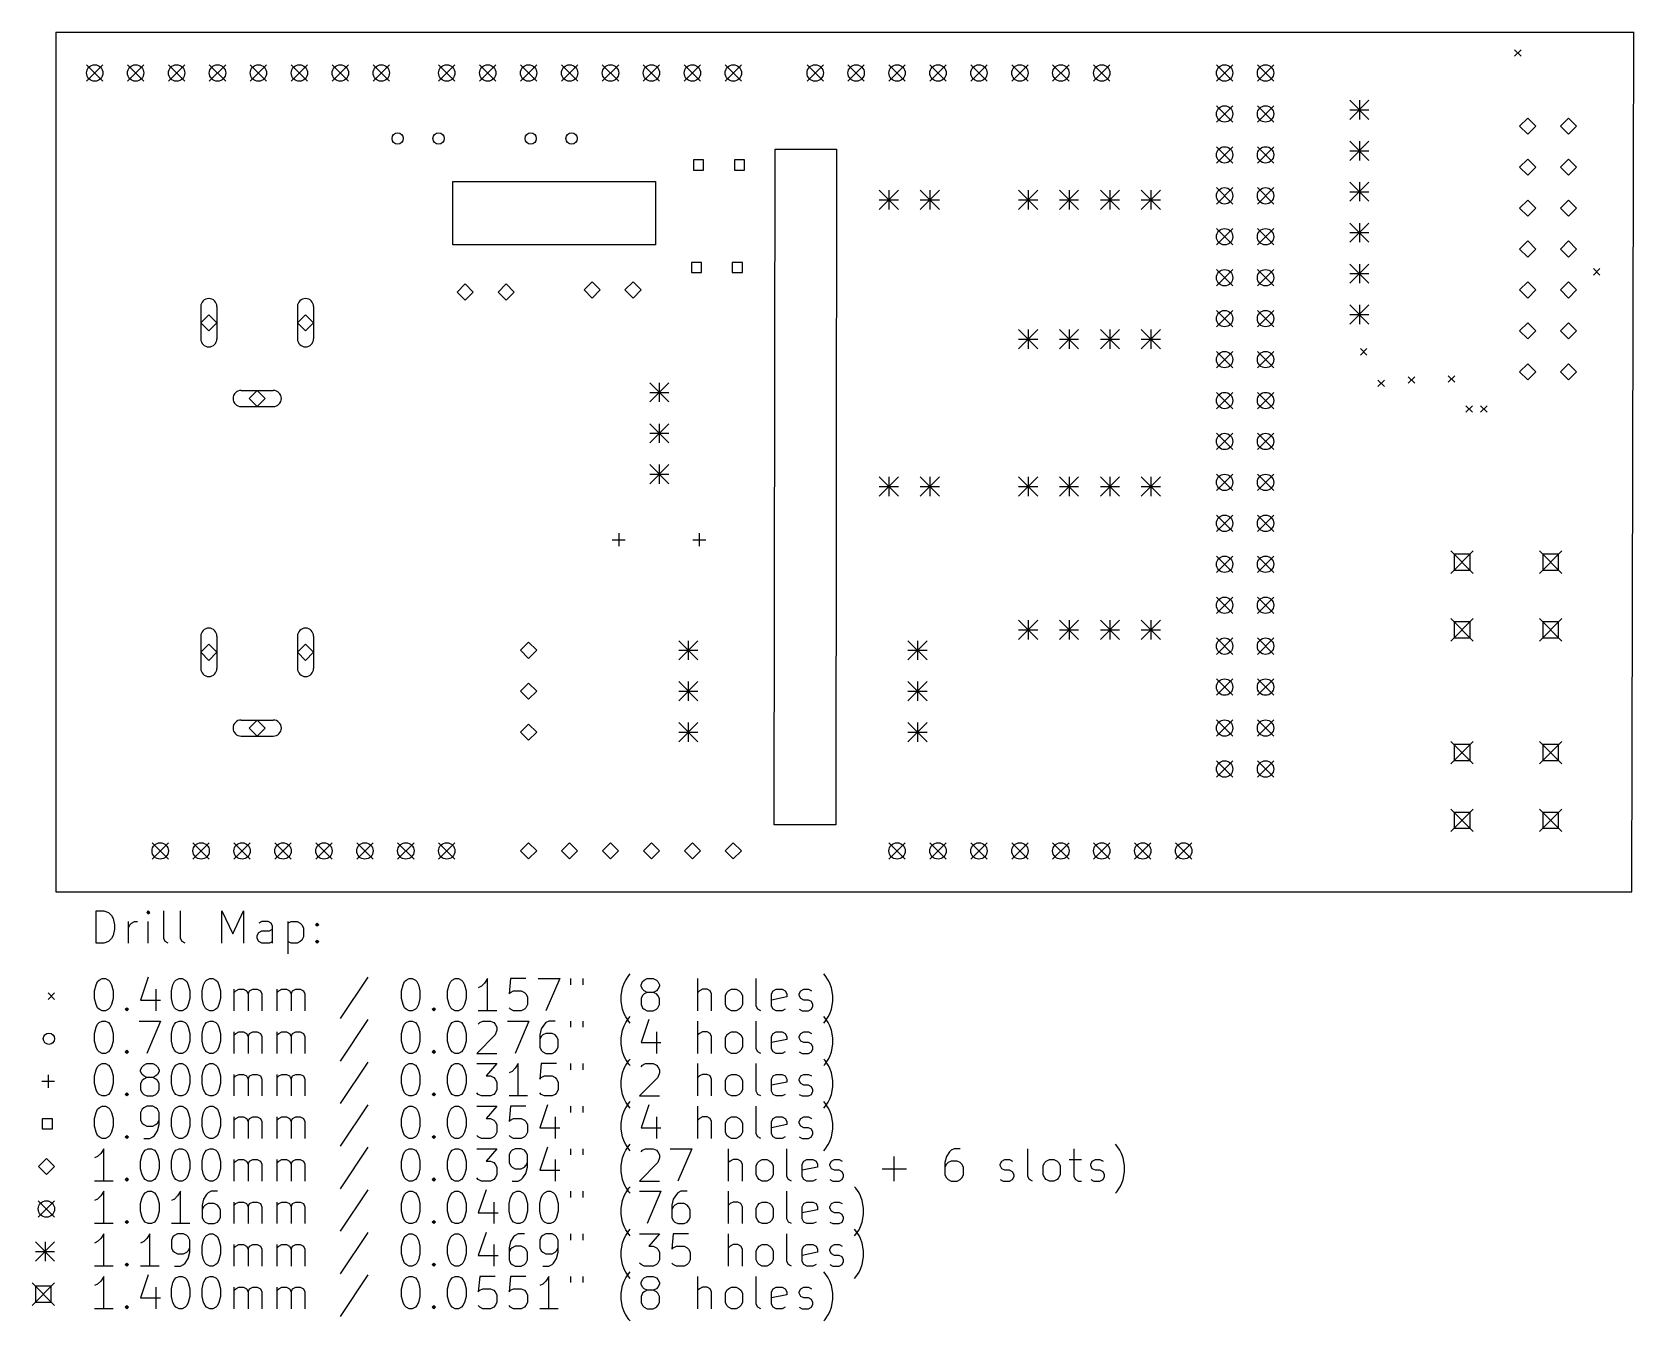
# Model space of a CAD drawing. Extents: x 123.4 to 222.8, y -148.3 to -68.3.
import ezdxf

# ---------------------------------------------------------------- set-up
doc = ezdxf.new("R2010")
doc.units = 0
doc.layers.add('BLACK', color=7, linetype='CONTINUOUS')

msp = doc.modelspace()

# ---------------------------------------------------------------- linework, layer by layer
at = {"layer": 'BLACK', "linetype": 'CONTINUOUS'}
for p, q in [((124.841, -68.326), (222.758, -68.326)), ((124.841, -68.326), (124.841, -121.666)), ((222.631, -121.666), (222.758, -68.326)), ((215.352, -69.431), (215.752, -69.832)), ((215.752, -69.431), (215.352, -69.832)), ((126.746, -70.358), (127.762, -71.374)), ((127.762, -70.358), (126.746, -71.374)), ((129.286, -70.358), (130.302, -71.374)), ((130.302, -70.358), (129.286, -71.374)), ((131.826, -70.358), (132.842, -71.374)), ((132.842, -70.358), (131.826, -71.374)), ((134.366, -70.358), (135.382, -71.374)), ((135.382, -70.358), (134.366, -71.374)), ((136.906, -70.358), (137.922, -71.374)), ((137.922, -70.358), (136.906, -71.374)), ((139.446, -70.358), (140.462, -71.374)), ((140.462, -70.358), (139.446, -71.374)), ((141.986, -70.358), (143.002, -71.374)), ((143.002, -70.358), (141.986, -71.374)), ((144.526, -70.358), (145.542, -71.374)), ((145.542, -70.358), (144.526, -71.374)), ((148.59, -70.358), (149.606, -71.374)), ((149.606, -70.358), (148.59, -71.374)), ((151.13, -70.358), (152.146, -71.374)), ((152.146, -70.358), (151.13, -71.374)), ((153.67, -70.358), (154.686, -71.374)), ((154.686, -70.358), (153.67, -71.374)), ((156.21, -70.358), (157.226, -71.374)), ((157.226, -70.358), (156.21, -71.374)), ((158.75, -70.358), (159.766, -71.374)), ((159.766, -70.358), (158.75, -71.374)), ((161.29, -70.358), (162.306, -71.374)), ((162.306, -70.358), (161.29, -71.374)), ((163.83, -70.358), (164.846, -71.374)), ((164.846, -70.358), (163.83, -71.374)), ((166.37, -70.358), (167.386, -71.374)), ((167.386, -70.358), (166.37, -71.374)), ((171.45, -70.358), (172.466, -71.374)), ((172.466, -70.358), (171.45, -71.374)), ((173.99, -70.358), (175.006, -71.374)), ((175.006, -70.358), (173.99, -71.374)), ((176.53, -70.358), (177.546, -71.374)), ((177.546, -70.358), (176.53, -71.374)), ((179.07, -70.358), (180.086, -71.374)), ((180.086, -70.358), (179.07, -71.374)), ((181.61, -70.358), (182.626, -71.374)), ((182.626, -70.358), (181.61, -71.374)), ((184.15, -70.358), (185.166, -71.374)), ((185.166, -70.358), (184.15, -71.374)), ((186.69, -70.358), (187.706, -71.374)), ((187.706, -70.358), (186.69, -71.374)), ((189.23, -70.358), (190.246, -71.374)), ((190.246, -70.358), (189.23, -71.374)), ((196.85, -70.358), (197.866, -71.374)), ((197.866, -70.358), (196.85, -71.374)), ((199.39, -70.358), (200.406, -71.374)), ((200.406, -70.358), (199.39, -71.374)), ((196.85, -72.898), (197.866, -73.914)), ((197.866, -72.898), (196.85, -73.914)), ((199.39, -72.898), (200.406, -73.914)), ((200.406, -72.898), (199.39, -73.914)), ((205.125, -72.557), (206.315, -73.747)), ((206.315, -72.557), (205.125, -73.747)), ((205.125, -73.152), (206.315, -73.152)), ((205.72, -72.557), (205.72, -73.747)), ((216.163, -73.668), (215.663, -74.168)), ((215.663, -74.168), (216.163, -74.668)), ((216.663, -74.168), (216.163, -73.668)), ((216.163, -74.668), (216.663, -74.168)), ((218.703, -73.668), (218.203, -74.168)), ((218.203, -74.168), (218.703, -74.668)), ((219.203, -74.168), (218.703, -73.668)), ((218.703, -74.668), (219.203, -74.168)), ((196.85, -75.438), (197.866, -76.454)), ((197.866, -75.438), (196.85, -76.454)), ((199.39, -75.438), (200.406, -76.454)), ((200.406, -75.438), (199.39, -76.454)), ((205.125, -75.097), (206.315, -76.287)), ((206.315, -75.097), (205.125, -76.287)), ((205.72, -75.097), (205.72, -76.287)), ((165.037, -76.263), (164.401, -76.263)), ((164.401, -76.263), (164.401, -76.899)), ((165.037, -76.899), (165.037, -76.263)), ((167.577, -76.263), (166.941, -76.263)), ((166.941, -76.263), (166.941, -76.899)), ((167.577, -76.899), (167.577, -76.263)), ((169.418, -117.5), (169.469, -75.59)), ((169.469, -75.59), (173.279, -75.59)), ((173.279, -75.59), (173.228, -117.5)), ((205.125, -75.692), (206.315, -75.692)), ((216.163, -76.208), (215.663, -76.708)), ((216.663, -76.708), (216.163, -76.208)), ((218.703, -76.208), (218.203, -76.708)), ((219.203, -76.708), (218.703, -76.208)), ((164.401, -76.899), (165.037, -76.899)), ((166.941, -76.899), (167.577, -76.899)), ((215.663, -76.708), (216.163, -77.208)), ((216.163, -77.208), (216.663, -76.708)), ((218.203, -76.708), (218.703, -77.208)), ((218.703, -77.208), (219.203, -76.708)), ((149.479, -77.597), (149.606, -77.597)), ((149.479, -81.534), (149.479, -77.597)), ((149.606, -77.597), (162.052, -77.597)), ((162.052, -77.597), (162.052, -81.534)), ((175.935, -78.145), (177.125, -79.335)), ((177.125, -78.145), (175.935, -79.335)), ((176.53, -78.145), (176.53, -79.335)), ((178.475, -78.145), (179.665, -79.335)), ((179.665, -78.145), (178.475, -79.335)), ((179.07, -78.145), (179.07, -79.335)), ((184.571, -78.145), (185.761, -79.335)), ((185.761, -78.145), (184.571, -79.335)), ((185.166, -78.145), (185.166, -79.335)), ((187.111, -78.145), (188.301, -79.335)), ((188.301, -78.145), (187.111, -79.335)), ((187.706, -78.145), (187.706, -79.335)), ((189.651, -78.145), (190.841, -79.335)), ((190.841, -78.145), (189.651, -79.335)), ((190.246, -78.145), (190.246, -79.335)), ((192.191, -78.145), (193.381, -79.335)), ((193.381, -78.145), (192.191, -79.335)), ((192.786, -78.145), (192.786, -79.335)), ((196.85, -77.978), (197.866, -78.994)), ((197.866, -77.978), (196.85, -78.994)), ((199.39, -77.978), (200.406, -78.994)), ((200.406, -77.978), (199.39, -78.994)), ((205.125, -77.637), (206.315, -78.827)), ((206.315, -77.637), (205.125, -78.827)), ((205.125, -78.232), (206.315, -78.232)), ((205.72, -77.637), (205.72, -78.827)), ((175.935, -78.74), (177.125, -78.74)), ((178.475, -78.74), (179.665, -78.74)), ((184.571, -78.74), (185.761, -78.74)), ((187.111, -78.74), (188.301, -78.74)), ((189.651, -78.74), (190.841, -78.74)), ((192.191, -78.74), (193.381, -78.74)), ((216.163, -78.748), (215.663, -79.248)), ((215.663, -79.248), (216.163, -79.748)), ((216.663, -79.248), (216.163, -78.748)), ((216.163, -79.748), (216.663, -79.248)), ((218.703, -78.748), (218.203, -79.248)), ((218.203, -79.248), (218.703, -79.748)), ((219.203, -79.248), (218.703, -78.748)), ((218.703, -79.748), (219.203, -79.248)), ((205.125, -80.177), (206.315, -81.367)), ((206.315, -80.177), (205.125, -81.367)), ((205.72, -80.177), (205.72, -81.367)), ((196.85, -80.518), (197.866, -81.534)), ((197.866, -80.518), (196.85, -81.534)), ((199.39, -80.518), (200.406, -81.534)), ((200.406, -80.518), (199.39, -81.534)), ((205.125, -80.772), (206.315, -80.772)), ((216.163, -81.288), (215.663, -81.788)), ((216.663, -81.788), (216.163, -81.288)), ((218.703, -81.288), (218.203, -81.788)), ((219.203, -81.788), (218.703, -81.288)), ((162.052, -81.534), (149.479, -81.534)), ((215.663, -81.788), (216.163, -82.288)), ((216.163, -82.288), (216.663, -81.788)), ((218.203, -81.788), (218.703, -82.288)), ((218.703, -82.288), (219.203, -81.788)), ((164.91, -82.613), (164.274, -82.613)), ((164.274, -82.613), (164.274, -83.249)), ((164.274, -83.249), (164.91, -83.249)), ((164.91, -83.249), (164.91, -82.613)), ((167.45, -82.613), (166.814, -82.613)), ((166.814, -82.613), (166.814, -83.249)), ((166.814, -83.249), (167.45, -83.249)), ((167.45, -83.249), (167.45, -82.613)), ((196.85, -83.058), (197.866, -84.074)), ((197.866, -83.058), (196.85, -84.074)), ((199.39, -83.058), (200.406, -84.074)), ((200.406, -83.058), (199.39, -84.074)), ((205.125, -82.717), (206.315, -83.907)), ((206.315, -82.717), (205.125, -83.907)), ((205.125, -83.312), (206.315, -83.312)), ((205.72, -82.717), (205.72, -83.907)), ((220.242, -83), (220.642, -83.4)), ((220.642, -83), (220.242, -83.4)), ((150.241, -83.955), (149.741, -84.455)), ((149.741, -84.455), (150.241, -84.955)), ((150.741, -84.455), (150.241, -83.955)), ((150.241, -84.955), (150.741, -84.455)), ((152.781, -83.955), (152.281, -84.455)), ((152.281, -84.455), (152.781, -84.955)), ((153.281, -84.455), (152.781, -83.955)), ((152.781, -84.955), (153.281, -84.455)), ((158.115, -83.828), (157.615, -84.328)), ((157.615, -84.328), (158.115, -84.828)), ((158.615, -84.328), (158.115, -83.828)), ((158.115, -84.828), (158.615, -84.328)), ((160.655, -83.828), (160.155, -84.328)), ((160.155, -84.328), (160.655, -84.828)), ((161.155, -84.328), (160.655, -83.828)), ((160.655, -84.828), (161.155, -84.328)), ((216.163, -83.828), (215.663, -84.328)), ((215.663, -84.328), (216.163, -84.828)), ((216.663, -84.328), (216.163, -83.828)), ((216.163, -84.828), (216.663, -84.328)), ((218.703, -83.828), (218.203, -84.328)), ((218.203, -84.328), (218.703, -84.828)), ((219.203, -84.328), (218.703, -83.828)), ((218.703, -84.828), (219.203, -84.328)), ((133.835, -85.36), (133.835, -87.36)), ((134.835, -85.36), (134.835, -87.36)), ((139.835, -85.36), (139.835, -87.36)), ((140.835, -85.36), (140.835, -87.36)), ((205.125, -85.257), (206.315, -86.447)), ((206.315, -85.257), (205.125, -86.447)), ((205.72, -85.257), (205.72, -86.447)), ((134.335, -85.86), (133.835, -86.36)), ((133.835, -86.36), (134.335, -86.86)), ((134.835, -86.36), (134.335, -85.86)), ((134.335, -86.86), (134.835, -86.36)), ((140.335, -85.86), (139.835, -86.36)), ((139.835, -86.36), (140.335, -86.86)), ((140.835, -86.36), (140.335, -85.86)), ((140.335, -86.86), (140.835, -86.36)), ((196.85, -85.598), (197.866, -86.614)), ((197.866, -85.598), (196.85, -86.614)), ((199.39, -85.598), (200.406, -86.614)), ((200.406, -85.598), (199.39, -86.614)), ((205.125, -85.852), (206.315, -85.852)), ((216.163, -86.368), (215.663, -86.868)), ((216.663, -86.868), (216.163, -86.368)), ((218.703, -86.368), (218.203, -86.868)), ((219.203, -86.868), (218.703, -86.368)), ((184.571, -86.781), (185.761, -87.971)), ((185.761, -86.781), (184.571, -87.971)), ((184.571, -87.376), (185.761, -87.376)), ((185.166, -86.781), (185.166, -87.971)), ((187.111, -86.781), (188.301, -87.971)), ((188.301, -86.781), (187.111, -87.971)), ((187.111, -87.376), (188.301, -87.376)), ((187.706, -86.781), (187.706, -87.971)), ((189.651, -86.781), (190.841, -87.971)), ((190.841, -86.781), (189.651, -87.971)), ((189.651, -87.376), (190.841, -87.376)), ((190.246, -86.781), (190.246, -87.971)), ((192.191, -86.781), (193.381, -87.971)), ((193.381, -86.781), (192.191, -87.971)), ((192.191, -87.376), (193.381, -87.376)), ((192.786, -86.781), (192.786, -87.971)), ((215.663, -86.868), (216.163, -87.368)), ((216.163, -87.368), (216.663, -86.868)), ((218.203, -86.868), (218.703, -87.368)), ((218.703, -87.368), (219.203, -86.868)), ((196.85, -88.138), (197.866, -89.154)), ((197.866, -88.138), (196.85, -89.154)), ((199.39, -88.138), (200.406, -89.154)), ((200.406, -88.138), (199.39, -89.154)), ((205.782, -87.966), (206.182, -88.366)), ((206.182, -87.966), (205.782, -88.366)), ((216.163, -88.908), (215.663, -89.408)), ((215.663, -89.408), (216.163, -89.908)), ((216.663, -89.408), (216.163, -88.908)), ((216.163, -89.908), (216.663, -89.408)), ((218.703, -88.908), (218.203, -89.408)), ((218.203, -89.408), (218.703, -89.908)), ((219.203, -89.408), (218.703, -88.908)), ((218.703, -89.908), (219.203, -89.408)), ((161.691, -90.083), (162.881, -91.273)), ((162.881, -90.083), (161.691, -91.273)), ((162.286, -90.083), (162.286, -91.273)), ((206.87, -89.921), (207.27, -90.321)), ((207.27, -89.921), (206.87, -90.321)), ((208.754, -89.706), (209.154, -90.106)), ((209.154, -89.706), (208.754, -90.106)), ((211.239, -89.657), (211.639, -90.057)), ((211.639, -89.657), (211.239, -90.057)), ((136.335, -90.56), (138.335, -90.56)), ((137.335, -90.56), (136.835, -91.06)), ((136.835, -91.06), (137.335, -91.56)), ((137.835, -91.06), (137.335, -90.56)), ((137.335, -91.56), (137.835, -91.06)), ((161.691, -90.678), (162.881, -90.678)), ((196.85, -90.678), (197.866, -91.694)), ((197.866, -90.678), (196.85, -91.694)), ((199.39, -90.678), (200.406, -91.694)), ((200.406, -90.678), (199.39, -91.694)), ((136.335, -91.56), (138.335, -91.56)), ((212.334, -91.516), (212.734, -91.916)), ((212.734, -91.516), (212.334, -91.916)), ((213.243, -91.51), (213.643, -91.91)), ((213.643, -91.51), (213.243, -91.91)), ((161.691, -92.623), (162.881, -93.813)), ((162.881, -92.623), (161.691, -93.813)), ((161.691, -93.218), (162.881, -93.218)), ((162.286, -92.623), (162.286, -93.813)), ((196.85, -93.218), (197.866, -94.234)), ((197.866, -93.218), (196.85, -94.234)), ((199.39, -93.218), (200.406, -94.234)), ((200.406, -93.218), (199.39, -94.234)), ((161.691, -95.163), (162.881, -96.353)), ((162.881, -95.163), (161.691, -96.353)), ((162.286, -95.163), (162.286, -96.353)), ((161.691, -95.758), (162.881, -95.758)), ((175.935, -95.925), (177.125, -97.115)), ((177.125, -95.925), (175.935, -97.115)), ((176.53, -95.925), (176.53, -97.115)), ((178.475, -95.925), (179.665, -97.115)), ((179.665, -95.925), (178.475, -97.115)), ((179.07, -95.925), (179.07, -97.115)), ((184.571, -95.925), (185.761, -97.115)), ((185.761, -95.925), (184.571, -97.115)), ((185.166, -95.925), (185.166, -97.115)), ((187.111, -95.925), (188.301, -97.115)), ((188.301, -95.925), (187.111, -97.115)), ((187.706, -95.925), (187.706, -97.115)), ((189.651, -95.925), (190.841, -97.115)), ((190.841, -95.925), (189.651, -97.115)), ((190.246, -95.925), (190.246, -97.115)), ((192.191, -95.925), (193.381, -97.115)), ((193.381, -95.925), (192.191, -97.115)), ((192.786, -95.925), (192.786, -97.115)), ((196.85, -95.758), (197.866, -96.774)), ((197.866, -95.758), (196.85, -96.774)), ((199.39, -95.758), (200.406, -96.774)), ((200.406, -95.758), (199.39, -96.774)), ((175.935, -96.52), (177.125, -96.52)), ((178.475, -96.52), (179.665, -96.52)), ((184.571, -96.52), (185.761, -96.52)), ((187.111, -96.52), (188.301, -96.52)), ((189.651, -96.52), (190.841, -96.52)), ((192.191, -96.52), (193.381, -96.52)), ((196.85, -98.298), (197.866, -99.314)), ((197.866, -98.298), (196.85, -99.314)), ((199.39, -98.298), (200.406, -99.314)), ((200.406, -98.298), (199.39, -99.314)), ((159.366, -99.822), (160.166, -99.822)), ((159.766, -99.422), (159.766, -100.222)), ((164.366, -99.822), (165.166, -99.822)), ((164.766, -99.422), (164.766, -100.222)), ((196.85, -100.838), (197.866, -101.854)), ((197.866, -100.838), (196.85, -101.854)), ((199.39, -100.838), (200.406, -101.854)), ((200.406, -100.838), (199.39, -101.854)), ((211.39, -100.51), (212.79, -101.91)), ((212.79, -100.51), (211.39, -101.91)), ((212.585, -100.715), (211.595, -100.715)), ((211.595, -100.715), (211.595, -101.705)), ((212.585, -101.705), (212.585, -100.715)), ((216.89, -100.51), (218.29, -101.91)), ((218.29, -100.51), (216.89, -101.91)), ((218.085, -100.715), (217.095, -100.715)), ((217.095, -100.715), (217.095, -101.705)), ((218.085, -101.705), (218.085, -100.715)), ((211.595, -101.705), (212.585, -101.705)), ((217.095, -101.705), (218.085, -101.705)), ((196.85, -103.378), (197.866, -104.394)), ((197.866, -103.378), (196.85, -104.394)), ((199.39, -103.378), (200.406, -104.394)), ((200.406, -103.378), (199.39, -104.394)), ((184.571, -104.815), (185.761, -106.005)), ((185.761, -104.815), (184.571, -106.005)), ((185.166, -104.815), (185.166, -106.005)), ((187.111, -104.815), (188.301, -106.005)), ((188.301, -104.815), (187.111, -106.005)), ((187.706, -104.815), (187.706, -106.005)), ((189.651, -104.815), (190.841, -106.005)), ((190.841, -104.815), (189.651, -106.005)), ((190.246, -104.815), (190.246, -106.005)), ((192.191, -104.815), (193.381, -106.005)), ((193.381, -104.815), (192.191, -106.005)), ((192.786, -104.815), (192.786, -106.005)), ((211.39, -104.71), (212.79, -106.11)), ((212.79, -104.71), (211.39, -106.11)), ((212.585, -104.915), (211.595, -104.915)), ((211.595, -104.915), (211.595, -105.905)), ((212.585, -105.905), (212.585, -104.915)), ((216.89, -104.71), (218.29, -106.11)), ((218.29, -104.71), (216.89, -106.11)), ((218.085, -104.915), (217.095, -104.915)), ((217.095, -104.915), (217.095, -105.905)), ((218.085, -105.905), (218.085, -104.915)), ((133.835, -105.807), (133.835, -107.807)), ((134.335, -106.307), (133.835, -106.807)), ((134.835, -106.807), (134.335, -106.307)), ((134.835, -105.807), (134.835, -107.807)), ((139.835, -105.807), (139.835, -107.807)), ((140.335, -106.307), (139.835, -106.807)), ((140.835, -106.807), (140.335, -106.307)), ((140.835, -105.807), (140.835, -107.807)), ((154.178, -106.18), (153.678, -106.68)), ((154.678, -106.68), (154.178, -106.18)), ((163.489, -106.085), (164.679, -107.275)), ((164.679, -106.085), (163.489, -107.275)), ((164.084, -106.085), (164.084, -107.275)), ((177.713, -106.085), (178.903, -107.275)), ((178.903, -106.085), (177.713, -107.275)), ((178.308, -106.085), (178.308, -107.275)), ((184.571, -105.41), (185.761, -105.41)), ((187.111, -105.41), (188.301, -105.41)), ((189.651, -105.41), (190.841, -105.41)), ((192.191, -105.41), (193.381, -105.41)), ((196.85, -105.918), (197.866, -106.934)), ((197.866, -105.918), (196.85, -106.934)), ((199.39, -105.918), (200.406, -106.934)), ((200.406, -105.918), (199.39, -106.934)), ((211.595, -105.905), (212.585, -105.905)), ((217.095, -105.905), (218.085, -105.905)), ((133.835, -106.807), (134.335, -107.307)), ((134.335, -107.307), (134.835, -106.807)), ((139.835, -106.807), (140.335, -107.307)), ((140.335, -107.307), (140.835, -106.807)), ((153.678, -106.68), (154.178, -107.18)), ((154.178, -107.18), (154.678, -106.68)), ((163.489, -106.68), (164.679, -106.68)), ((177.713, -106.68), (178.903, -106.68)), ((154.178, -108.72), (153.678, -109.22)), ((153.678, -109.22), (154.178, -109.72)), ((154.678, -109.22), (154.178, -108.72)), ((154.178, -109.72), (154.678, -109.22)), ((163.489, -108.625), (164.679, -109.815)), ((164.679, -108.625), (163.489, -109.815)), ((163.489, -109.22), (164.679, -109.22)), ((164.084, -108.625), (164.084, -109.815)), ((177.713, -108.625), (178.903, -109.815)), ((178.903, -108.625), (177.713, -109.815)), ((177.713, -109.22), (178.903, -109.22)), ((178.308, -108.625), (178.308, -109.815)), ((196.85, -108.458), (197.866, -109.474)), ((197.866, -108.458), (196.85, -109.474)), ((199.39, -108.458), (200.406, -109.474)), ((200.406, -108.458), (199.39, -109.474)), ((136.335, -111.007), (138.335, -111.007)), ((137.335, -111.007), (136.835, -111.507)), ((137.835, -111.507), (137.335, -111.007)), ((154.178, -111.26), (153.678, -111.76)), ((154.678, -111.76), (154.178, -111.26)), ((163.489, -111.165), (164.679, -112.355)), ((164.679, -111.165), (163.489, -112.355)), ((164.084, -111.165), (164.084, -112.355)), ((177.713, -111.165), (178.903, -112.355)), ((178.903, -111.165), (177.713, -112.355)), ((178.308, -111.165), (178.308, -112.355)), ((196.85, -110.998), (197.866, -112.014)), ((197.866, -110.998), (196.85, -112.014)), ((199.39, -110.998), (200.406, -112.014)), ((200.406, -110.998), (199.39, -112.014)), ((136.335, -112.007), (138.335, -112.007)), ((136.835, -111.507), (137.335, -112.007)), ((137.335, -112.007), (137.835, -111.507)), ((153.678, -111.76), (154.178, -112.26)), ((154.178, -112.26), (154.678, -111.76)), ((163.489, -111.76), (164.679, -111.76)), ((177.713, -111.76), (178.903, -111.76)), ((211.39, -112.33), (212.79, -113.73)), ((212.79, -112.33), (211.39, -113.73)), ((212.585, -112.535), (211.595, -112.535)), ((211.595, -112.535), (211.595, -113.525)), ((212.585, -113.525), (212.585, -112.535)), ((216.89, -112.33), (218.29, -113.73)), ((218.29, -112.33), (216.89, -113.73)), ((218.085, -112.535), (217.095, -112.535)), ((217.095, -112.535), (217.095, -113.525)), ((218.085, -113.525), (218.085, -112.535)), ((196.85, -113.538), (197.866, -114.554)), ((197.866, -113.538), (196.85, -114.554)), ((199.39, -113.538), (200.406, -114.554)), ((200.406, -113.538), (199.39, -114.554)), ((211.595, -113.525), (212.585, -113.525)), ((217.095, -113.525), (218.085, -113.525)), ((211.39, -116.53), (212.79, -117.93)), ((212.79, -116.53), (211.39, -117.93)), ((212.585, -116.735), (211.595, -116.735)), ((211.595, -116.735), (211.595, -117.725)), ((212.585, -117.725), (212.585, -116.735)), ((216.89, -116.53), (218.29, -117.93)), ((218.29, -116.53), (216.89, -117.93)), ((218.085, -116.735), (217.095, -116.735)), ((217.095, -116.735), (217.095, -117.725)), ((218.085, -117.725), (218.085, -116.735)), ((173.228, -117.5), (169.418, -117.5)), ((211.595, -117.725), (212.585, -117.725)), ((217.095, -117.725), (218.085, -117.725)), ((130.81, -118.618), (131.826, -119.634)), ((131.826, -118.618), (130.81, -119.634)), ((133.35, -118.618), (134.366, -119.634)), ((134.366, -118.618), (133.35, -119.634)), ((135.89, -118.618), (136.906, -119.634)), ((136.906, -118.618), (135.89, -119.634)), ((138.43, -118.618), (139.446, -119.634)), ((139.446, -118.618), (138.43, -119.634)), ((140.97, -118.618), (141.986, -119.634)), ((141.986, -118.618), (140.97, -119.634)), ((143.51, -118.618), (144.526, -119.634)), ((144.526, -118.618), (143.51, -119.634)), ((146.05, -118.618), (147.066, -119.634)), ((147.066, -118.618), (146.05, -119.634)), ((148.59, -118.618), (149.606, -119.634)), ((149.606, -118.618), (148.59, -119.634)), ((154.178, -118.626), (153.678, -119.126)), ((153.678, -119.126), (154.178, -119.626)), ((154.678, -119.126), (154.178, -118.626)), ((154.178, -119.626), (154.678, -119.126)), ((156.718, -118.626), (156.218, -119.126)), ((156.218, -119.126), (156.718, -119.626)), ((157.218, -119.126), (156.718, -118.626)), ((156.718, -119.626), (157.218, -119.126)), ((159.258, -118.626), (158.758, -119.126)), ((158.758, -119.126), (159.258, -119.626)), ((159.758, -119.126), (159.258, -118.626)), ((159.258, -119.626), (159.758, -119.126)), ((161.798, -118.626), (161.298, -119.126)), ((161.298, -119.126), (161.798, -119.626)), ((162.298, -119.126), (161.798, -118.626)), ((161.798, -119.626), (162.298, -119.126)), ((164.338, -118.626), (163.838, -119.126)), ((163.838, -119.126), (164.338, -119.626)), ((164.838, -119.126), (164.338, -118.626)), ((164.338, -119.626), (164.838, -119.126)), ((166.878, -118.626), (166.378, -119.126)), ((166.378, -119.126), (166.878, -119.626)), ((167.378, -119.126), (166.878, -118.626)), ((166.878, -119.626), (167.378, -119.126)), ((176.53, -118.618), (177.546, -119.634)), ((177.546, -118.618), (176.53, -119.634)), ((179.07, -118.618), (180.086, -119.634)), ((180.086, -118.618), (179.07, -119.634)), ((181.61, -118.618), (182.626, -119.634)), ((182.626, -118.618), (181.61, -119.634)), ((184.15, -118.618), (185.166, -119.634)), ((185.166, -118.618), (184.15, -119.634)), ((186.69, -118.618), (187.706, -119.634)), ((187.706, -118.618), (186.69, -119.634)), ((189.23, -118.618), (190.246, -119.634)), ((190.246, -118.618), (189.23, -119.634)), ((191.77, -118.618), (192.786, -119.634)), ((192.786, -118.618), (191.77, -119.634)), ((194.31, -118.618), (195.326, -119.634)), ((195.326, -118.618), (194.31, -119.634)), ((124.841, -121.666), (222.631, -121.666)), ((127.342, -124.846), (127.342, -122.846)), ((127.342, -122.846), (127.818, -122.846)), ((127.818, -122.846), (128.104, -122.941)), ((128.104, -122.941), (128.295, -123.131)), ((128.295, -123.131), (128.39, -123.322)), ((130.58, -122.846), (130.485, -122.941)), ((130.485, -122.941), (130.58, -123.036)), ((130.676, -122.941), (130.58, -122.846)), ((130.58, -122.846), (130.58, -123.036)), ((130.58, -123.036), (130.676, -122.941)), ((131.533, -124.56), (131.533, -122.846)), ((132.58, -124.56), (132.58, -122.846)), ((135.152, -124.846), (135.152, -122.846)), ((135.152, -122.846), (135.818, -124.274)), ((135.818, -124.274), (136.485, -122.846)), ((136.485, -122.846), (136.485, -124.846)), ((128.39, -123.322), (128.485, -123.703)), ((128.485, -123.989), (128.39, -124.37)), ((128.485, -123.703), (128.485, -123.989)), ((129.342, -124.846), (129.342, -123.512)), ((129.342, -123.893), (129.437, -123.703)), ((129.437, -123.703), (129.533, -123.608)), ((129.533, -123.608), (129.723, -123.512)), ((129.723, -123.512), (129.914, -123.512)), ((130.58, -124.846), (130.58, -123.512)), ((137.342, -124.37), (137.437, -124.179)), ((137.628, -123.512), (137.437, -123.608)), ((137.437, -124.179), (137.628, -124.084)), ((138.009, -123.512), (137.628, -123.512)), ((137.628, -124.084), (138.104, -124.084)), ((138.199, -123.608), (138.009, -123.512)), ((138.104, -124.084), (138.295, -123.989)), ((138.295, -123.798), (138.199, -123.608)), ((138.295, -124.846), (138.295, -123.798)), ((139.247, -123.512), (139.247, -125.512)), ((139.247, -123.608), (139.437, -123.512)), ((139.437, -123.512), (139.818, -123.512)), ((139.818, -123.512), (140.009, -123.608)), ((140.009, -123.608), (140.104, -123.703)), ((140.104, -123.703), (140.199, -123.893)), ((140.199, -123.893), (140.199, -124.465)), ((140.961, -123.703), (141.056, -123.608)), ((141.056, -123.798), (140.961, -123.703)), ((141.056, -123.608), (141.152, -123.703)), ((141.056, -123.608), (141.056, -123.798)), ((141.152, -123.703), (141.056, -123.798)), ((127.818, -124.846), (127.342, -124.846)), ((128.104, -124.751), (127.818, -124.846)), ((128.295, -124.56), (128.104, -124.751)), ((128.39, -124.37), (128.295, -124.56)), ((131.628, -124.751), (131.533, -124.56)), ((131.818, -124.846), (131.628, -124.751)), ((132.676, -124.751), (132.58, -124.56)), ((132.866, -124.846), (132.676, -124.751)), ((137.342, -124.56), (137.342, -124.37)), ((137.437, -124.751), (137.342, -124.56)), ((137.628, -124.846), (137.437, -124.751)), ((138.104, -124.846), (137.628, -124.846)), ((138.295, -124.751), (138.104, -124.846)), ((139.437, -124.846), (139.247, -124.751)), ((139.818, -124.846), (139.437, -124.846)), ((140.009, -124.751), (139.818, -124.846)), ((140.104, -124.655), (140.009, -124.751)), ((140.199, -124.465), (140.104, -124.655)), ((140.961, -124.751), (141.056, -124.655)), ((141.056, -124.846), (140.961, -124.751)), ((141.056, -124.655), (141.152, -124.751)), ((141.056, -124.655), (141.056, -124.846)), ((141.152, -124.751), (141.056, -124.846)), ((127.437, -127.236), (127.533, -127.141)), ((127.533, -127.141), (127.723, -127.046)), ((127.723, -127.046), (127.914, -127.046)), ((127.914, -127.046), (128.104, -127.141)), ((128.104, -127.141), (128.199, -127.236)), ((130.58, -126.951), (130.104, -128.379)), ((132.199, -127.236), (132.295, -127.141)), ((132.295, -127.141), (132.485, -127.046)), ((132.485, -127.046), (132.676, -127.046)), ((132.676, -127.046), (132.866, -127.141)), ((132.866, -127.141), (132.961, -127.236)), ((134.104, -127.236), (134.199, -127.141)), ((134.199, -127.141), (134.39, -127.046)), ((134.39, -127.046), (134.58, -127.046)), ((134.58, -127.046), (134.771, -127.141)), ((134.771, -127.141), (134.866, -127.236)), ((144.199, -126.951), (142.485, -129.522)), ((146.485, -127.236), (146.58, -127.141)), ((146.58, -127.141), (146.771, -127.046)), ((146.771, -127.046), (146.961, -127.046)), ((146.961, -127.046), (147.152, -127.141)), ((147.152, -127.141), (147.247, -127.236)), ((149.342, -127.236), (149.437, -127.141)), ((149.437, -127.141), (149.628, -127.046)), ((149.628, -127.046), (149.818, -127.046)), ((149.818, -127.046), (150.009, -127.141)), ((150.009, -127.141), (150.104, -127.236)), ((151.628, -127.046), (151.437, -127.331)), ((151.628, -129.046), (151.628, -127.046)), ((153.056, -127.046), (152.961, -127.998)), ((154.009, -127.046), (153.056, -127.046)), ((154.771, -127.046), (156.104, -127.046)), ((156.104, -127.046), (155.247, -129.046)), ((156.771, -127.046), (156.771, -127.427)), ((157.533, -127.046), (157.533, -127.427)), ((160.104, -127.331), (160.199, -127.141)), ((160.199, -127.141), (160.39, -126.855)), ((160.39, -126.855), (160.485, -126.76)), ((161.247, -127.236), (161.342, -127.141)), ((161.342, -127.141), (161.533, -127.046)), ((161.533, -127.046), (161.914, -127.046)), ((161.914, -127.046), (162.104, -127.141)), ((162.104, -127.141), (162.199, -127.236)), ((164.676, -129.046), (164.676, -127.046)), ((168.295, -128.76), (168.295, -127.046)), ((172.58, -126.855), (172.485, -126.76)), ((172.771, -127.141), (172.58, -126.855)), ((172.866, -127.331), (172.771, -127.141)), ((124.366, -127.941), (124.766, -128.341)), ((124.766, -127.941), (124.366, -128.341)), ((127.247, -127.808), (127.342, -127.427)), ((127.247, -128.284), (127.247, -127.808)), ((127.342, -127.427), (127.437, -127.236)), ((128.199, -127.236), (128.295, -127.427)), ((128.295, -127.427), (128.39, -127.808)), ((128.39, -127.808), (128.39, -128.284)), ((131.056, -127.712), (131.056, -129.046)), ((132.009, -127.808), (132.104, -127.427)), ((132.009, -128.284), (132.009, -127.808)), ((132.104, -127.427), (132.199, -127.236)), ((132.961, -127.236), (133.056, -127.427)), ((133.056, -127.427), (133.152, -127.808)), ((133.152, -127.808), (133.152, -128.284)), ((133.914, -127.808), (134.009, -127.427)), ((133.914, -128.284), (133.914, -127.808)), ((134.009, -127.427), (134.104, -127.236)), ((134.866, -127.236), (134.961, -127.427)), ((134.961, -127.427), (135.056, -127.808)), ((135.056, -127.808), (135.056, -128.284)), ((135.914, -129.046), (135.914, -127.712)), ((135.914, -127.903), (136.009, -127.808)), ((136.009, -127.808), (136.199, -127.712)), ((136.199, -127.712), (136.485, -127.712)), ((136.485, -127.712), (136.676, -127.808)), ((136.676, -127.808), (136.771, -127.998)), ((136.771, -127.998), (136.866, -127.808)), ((136.771, -127.998), (136.771, -129.046)), ((136.866, -127.808), (137.056, -127.712)), ((137.056, -127.712), (137.342, -127.712)), ((137.342, -127.712), (137.533, -127.808)), ((137.533, -127.808), (137.628, -127.998)), ((137.628, -127.998), (137.628, -129.046)), ((138.58, -129.046), (138.58, -127.712)), ((138.58, -127.903), (138.676, -127.808)), ((138.676, -127.808), (138.866, -127.712)), ((138.866, -127.712), (139.152, -127.712)), ((139.152, -127.712), (139.342, -127.808)), ((139.342, -127.808), (139.437, -127.998)), ((139.437, -127.998), (139.533, -127.808)), ((139.437, -127.998), (139.437, -129.046)), ((139.533, -127.808), (139.723, -127.712)), ((139.723, -127.712), (140.009, -127.712)), ((140.009, -127.712), (140.199, -127.808)), ((140.199, -127.808), (140.295, -127.998)), ((140.295, -127.998), (140.295, -129.046)), ((146.295, -127.808), (146.39, -127.427)), ((146.295, -128.284), (146.295, -127.808)), ((146.39, -127.427), (146.485, -127.236)), ((147.247, -127.236), (147.342, -127.427)), ((147.342, -127.427), (147.437, -127.808)), ((147.437, -127.808), (147.437, -128.284)), ((149.152, -127.808), (149.247, -127.427)), ((149.152, -128.284), (149.152, -127.808)), ((149.247, -127.427), (149.342, -127.236)), ((150.104, -127.236), (150.199, -127.427)), ((150.199, -127.427), (150.295, -127.808)), ((150.295, -127.808), (150.295, -128.284)), ((151.247, -127.522), (151.056, -127.617)), ((151.437, -127.331), (151.247, -127.522)), ((152.961, -127.998), (153.056, -127.903)), ((153.056, -127.903), (153.247, -127.808)), ((153.247, -127.808), (153.723, -127.808)), ((153.723, -127.808), (153.914, -127.903)), ((153.914, -127.903), (154.009, -127.998)), ((154.009, -127.998), (154.104, -128.189)), ((154.104, -128.189), (154.104, -128.665)), ((159.914, -128.093), (160.009, -127.617)), ((159.914, -128.474), (159.914, -128.093)), ((160.009, -127.617), (160.104, -127.331)), ((161.152, -127.427), (161.247, -127.236)), ((161.152, -127.522), (161.152, -127.427)), ((161.247, -127.712), (161.152, -127.522)), ((161.247, -128.093), (161.152, -128.284)), ((161.342, -127.808), (161.247, -127.712)), ((161.342, -127.998), (161.247, -128.093)), ((161.533, -127.903), (161.342, -127.808)), ((161.533, -127.903), (161.342, -127.998)), ((161.914, -127.903), (161.533, -127.903)), ((162.104, -127.808), (161.914, -127.903)), ((162.104, -127.998), (161.914, -127.903)), ((162.199, -127.712), (162.104, -127.808)), ((162.199, -128.093), (162.104, -127.998)), ((162.199, -127.236), (162.295, -127.427)), ((162.295, -127.522), (162.199, -127.712)), ((162.295, -128.284), (162.199, -128.093)), ((162.295, -127.427), (162.295, -127.522)), ((164.771, -127.808), (164.676, -127.903)), ((164.961, -127.712), (164.771, -127.808)), ((165.247, -127.712), (164.961, -127.712)), ((165.437, -127.808), (165.247, -127.712)), ((165.533, -127.998), (165.437, -127.808)), ((165.533, -129.046), (165.533, -127.998)), ((166.39, -128.093), (166.485, -127.903)), ((166.39, -128.665), (166.39, -128.093)), ((166.485, -127.903), (166.58, -127.808)), ((166.58, -127.808), (166.771, -127.712)), ((166.771, -127.712), (167.056, -127.712)), ((167.056, -127.712), (167.247, -127.808)), ((167.247, -127.808), (167.342, -127.903)), ((167.342, -127.903), (167.437, -128.093)), ((167.437, -128.093), (167.437, -128.665)), ((169.247, -127.998), (169.342, -127.808)), ((169.247, -128.76), (169.247, -127.998)), ((170.199, -128.189), (169.247, -128.379)), ((169.342, -127.808), (169.533, -127.712)), ((169.533, -127.712), (169.914, -127.712)), ((169.914, -127.712), (170.104, -127.808)), ((170.104, -127.808), (170.199, -127.998)), ((170.199, -127.998), (170.199, -128.189)), ((170.961, -127.998), (171.056, -127.808)), ((170.961, -128.093), (170.961, -127.998)), ((171.056, -128.284), (170.961, -128.093)), ((171.056, -127.808), (171.247, -127.712)), ((171.247, -127.712), (171.533, -127.712)), ((171.533, -127.712), (171.723, -127.808)), ((172.961, -127.617), (172.866, -127.331)), ((173.056, -128.093), (172.961, -127.617)), ((173.056, -128.474), (173.056, -128.093)), ((127.342, -128.665), (127.247, -128.284)), ((127.437, -128.855), (127.342, -128.665)), ((127.533, -128.951), (127.437, -128.855)), ((127.723, -129.046), (127.533, -128.951)), ((127.914, -129.046), (127.723, -129.046)), ((128.104, -128.951), (127.914, -129.046)), ((128.199, -128.855), (128.104, -128.951)), ((128.295, -128.665), (128.199, -128.855)), ((128.39, -128.284), (128.295, -128.665)), ((129.152, -128.951), (129.247, -128.855)), ((129.247, -129.046), (129.152, -128.951)), ((129.247, -128.855), (129.342, -128.951)), ((129.247, -128.855), (129.247, -129.046)), ((129.342, -128.951), (129.247, -129.046)), ((130.104, -128.379), (131.342, -128.379)), ((132.104, -128.665), (132.009, -128.284)), ((132.199, -128.855), (132.104, -128.665)), ((132.295, -128.951), (132.199, -128.855)), ((132.485, -129.046), (132.295, -128.951)), ((132.676, -129.046), (132.485, -129.046)), ((132.866, -128.951), (132.676, -129.046)), ((132.961, -128.855), (132.866, -128.951)), ((133.056, -128.665), (132.961, -128.855)), ((133.152, -128.284), (133.056, -128.665)), ((134.009, -128.665), (133.914, -128.284)), ((134.104, -128.855), (134.009, -128.665)), ((134.199, -128.951), (134.104, -128.855)), ((134.39, -129.046), (134.199, -128.951)), ((134.58, -129.046), (134.39, -129.046)), ((134.771, -128.951), (134.58, -129.046)), ((134.866, -128.855), (134.771, -128.951)), ((134.961, -128.665), (134.866, -128.855)), ((135.056, -128.284), (134.961, -128.665)), ((146.39, -128.665), (146.295, -128.284)), ((146.485, -128.855), (146.39, -128.665)), ((146.58, -128.951), (146.485, -128.855)), ((146.771, -129.046), (146.58, -128.951)), ((146.961, -129.046), (146.771, -129.046)), ((147.152, -128.951), (146.961, -129.046)), ((147.247, -128.855), (147.152, -128.951)), ((147.342, -128.665), (147.247, -128.855)), ((147.437, -128.284), (147.342, -128.665)), ((148.199, -128.951), (148.295, -128.855)), ((148.295, -129.046), (148.199, -128.951)), ((148.295, -128.855), (148.39, -128.951)), ((148.295, -128.855), (148.295, -129.046)), ((148.39, -128.951), (148.295, -129.046)), ((149.247, -128.665), (149.152, -128.284)), ((149.342, -128.855), (149.247, -128.665)), ((149.437, -128.951), (149.342, -128.855)), ((149.628, -129.046), (149.437, -128.951)), ((149.818, -129.046), (149.628, -129.046)), ((150.009, -128.951), (149.818, -129.046)), ((150.104, -128.855), (150.009, -128.951)), ((150.199, -128.665), (150.104, -128.855)), ((150.295, -128.284), (150.199, -128.665)), ((152.199, -129.046), (151.056, -129.046)), ((153.056, -128.951), (152.961, -128.855)), ((153.247, -129.046), (153.056, -128.951)), ((153.723, -129.046), (153.247, -129.046)), ((153.914, -128.951), (153.723, -129.046)), ((154.009, -128.855), (153.914, -128.951)), ((154.104, -128.665), (154.009, -128.855)), ((160.009, -128.951), (159.914, -128.474)), ((160.104, -129.236), (160.009, -128.951)), ((161.152, -128.284), (161.152, -128.665)), ((161.152, -128.665), (161.247, -128.855)), ((161.247, -128.855), (161.342, -128.951)), ((161.342, -128.951), (161.533, -129.046)), ((161.533, -129.046), (161.914, -129.046)), ((161.914, -129.046), (162.104, -128.951)), ((162.104, -128.951), (162.199, -128.855)), ((162.199, -128.855), (162.295, -128.665)), ((162.295, -128.665), (162.295, -128.284)), ((166.485, -128.855), (166.39, -128.665)), ((166.58, -128.951), (166.485, -128.855)), ((166.771, -129.046), (166.58, -128.951)), ((167.056, -129.046), (166.771, -129.046)), ((167.247, -128.951), (167.056, -129.046)), ((167.342, -128.855), (167.247, -128.951)), ((167.437, -128.665), (167.342, -128.855)), ((168.39, -128.951), (168.295, -128.76)), ((168.58, -129.046), (168.39, -128.951)), ((169.342, -128.951), (169.247, -128.76)), ((169.533, -129.046), (169.342, -128.951)), ((169.914, -129.046), (169.533, -129.046)), ((170.104, -128.951), (169.914, -129.046)), ((170.961, -128.951), (171.152, -129.046)), ((171.247, -128.379), (171.056, -128.284)), ((171.152, -129.046), (171.533, -129.046)), ((171.533, -128.379), (171.247, -128.379)), ((171.723, -128.474), (171.533, -128.379)), ((171.533, -129.046), (171.723, -128.951)), ((171.818, -128.665), (171.723, -128.474)), ((171.723, -128.951), (171.818, -128.76)), ((171.818, -128.76), (171.818, -128.665)), ((172.866, -129.236), (172.961, -128.951)), ((172.961, -128.951), (173.056, -128.474)), ((127.247, -130.448), (127.342, -130.067)), ((127.342, -130.067), (127.437, -129.876)), ((127.437, -129.876), (127.533, -129.781)), ((127.533, -129.781), (127.723, -129.686)), ((127.723, -129.686), (127.914, -129.686)), ((127.914, -129.686), (128.104, -129.781)), ((128.104, -129.781), (128.199, -129.876)), ((128.199, -129.876), (128.295, -130.067)), ((128.295, -130.067), (128.39, -130.448)), ((130.009, -129.686), (131.342, -129.686)), ((131.342, -129.686), (130.485, -131.686)), ((132.009, -130.448), (132.104, -130.067)), ((132.104, -130.067), (132.199, -129.876)), ((132.199, -129.876), (132.295, -129.781)), ((132.295, -129.781), (132.485, -129.686)), ((132.485, -129.686), (132.676, -129.686)), ((132.676, -129.686), (132.866, -129.781)), ((132.866, -129.781), (132.961, -129.876)), ((132.961, -129.876), (133.056, -130.067)), ((133.056, -130.067), (133.152, -130.448)), ((133.914, -130.448), (134.009, -130.067)), ((134.009, -130.067), (134.104, -129.876)), ((134.104, -129.876), (134.199, -129.781)), ((134.199, -129.781), (134.39, -129.686)), ((134.39, -129.686), (134.58, -129.686)), ((134.58, -129.686), (134.771, -129.781)), ((134.771, -129.781), (134.866, -129.876)), ((134.866, -129.876), (134.961, -130.067)), ((134.961, -130.067), (135.056, -130.448)), ((144.199, -129.591), (142.485, -132.162)), ((146.295, -130.448), (146.39, -130.067)), ((146.39, -130.067), (146.485, -129.876)), ((146.485, -129.876), (146.58, -129.781)), ((146.58, -129.781), (146.771, -129.686)), ((146.771, -129.686), (146.961, -129.686)), ((146.961, -129.686), (147.152, -129.781)), ((147.152, -129.781), (147.247, -129.876)), ((147.247, -129.876), (147.342, -130.067)), ((147.342, -130.067), (147.437, -130.448)), ((149.152, -130.448), (149.247, -130.067)), ((149.247, -130.067), (149.342, -129.876)), ((149.342, -129.876), (149.437, -129.781)), ((149.437, -129.781), (149.628, -129.686)), ((149.628, -129.686), (149.818, -129.686)), ((149.818, -129.686), (150.009, -129.781)), ((150.009, -129.781), (150.104, -129.876)), ((150.104, -129.876), (150.199, -130.067)), ((150.199, -130.067), (150.295, -130.448)), ((151.056, -129.876), (151.152, -129.781)), ((151.152, -129.781), (151.342, -129.686)), ((151.342, -129.686), (151.818, -129.686)), ((151.818, -129.686), (152.009, -129.781)), ((152.009, -129.781), (152.104, -129.876)), ((152.104, -129.876), (152.199, -130.067)), ((152.199, -130.067), (152.199, -130.257)), ((152.866, -129.686), (154.199, -129.686)), ((154.199, -129.686), (153.342, -131.686)), ((154.961, -130.162), (154.866, -130.543)), ((155.152, -129.876), (154.961, -130.162)), ((155.247, -129.781), (155.152, -129.876)), ((155.437, -129.686), (155.247, -129.781)), ((155.818, -129.686), (155.437, -129.686)), ((156.771, -129.686), (156.771, -130.067)), ((157.533, -129.686), (157.533, -130.067)), ((160.009, -130.257), (160.104, -129.971)), ((160.199, -129.427), (160.104, -129.236)), ((160.104, -129.971), (160.199, -129.781)), ((160.39, -129.712), (160.199, -129.427)), ((160.199, -129.781), (160.39, -129.495)), ((160.39, -129.495), (160.485, -129.4)), ((160.485, -129.808), (160.39, -129.712)), ((161.628, -129.591), (161.152, -131.019)), ((164.676, -131.686), (164.676, -129.686)), ((168.295, -131.4), (168.295, -129.686)), ((172.58, -129.495), (172.485, -129.4)), ((172.485, -129.808), (172.58, -129.712)), ((172.58, -129.712), (172.771, -129.427)), ((172.771, -129.781), (172.58, -129.495)), ((172.771, -129.427), (172.866, -129.236)), ((172.866, -129.971), (172.771, -129.781)), ((172.961, -130.257), (172.866, -129.971)), ((127.247, -130.924), (127.247, -130.448)), ((127.342, -131.305), (127.247, -130.924)), ((128.39, -130.924), (128.295, -131.305)), ((128.39, -130.448), (128.39, -130.924)), ((132.009, -130.924), (132.009, -130.448)), ((132.104, -131.305), (132.009, -130.924)), ((133.152, -130.924), (133.056, -131.305)), ((133.152, -130.448), (133.152, -130.924)), ((133.914, -130.924), (133.914, -130.448)), ((134.009, -131.305), (133.914, -130.924)), ((135.056, -130.924), (134.961, -131.305)), ((135.056, -130.448), (135.056, -130.924)), ((135.914, -131.686), (135.914, -130.352)), ((135.914, -130.543), (136.009, -130.448)), ((136.009, -130.448), (136.199, -130.352)), ((136.199, -130.352), (136.485, -130.352)), ((136.485, -130.352), (136.676, -130.448)), ((136.676, -130.448), (136.771, -130.638)), ((136.771, -130.638), (136.866, -130.448)), ((136.771, -130.638), (136.771, -131.686)), ((136.866, -130.448), (137.056, -130.352)), ((137.056, -130.352), (137.342, -130.352)), ((137.342, -130.352), (137.533, -130.448)), ((137.533, -130.448), (137.628, -130.638)), ((137.628, -130.638), (137.628, -131.686)), ((138.58, -131.686), (138.58, -130.352)), ((138.58, -130.543), (138.676, -130.448)), ((138.676, -130.448), (138.866, -130.352)), ((138.866, -130.352), (139.152, -130.352)), ((139.152, -130.352), (139.342, -130.448)), ((139.342, -130.448), (139.437, -130.638)), ((139.437, -130.638), (139.533, -130.448)), ((139.437, -130.638), (139.437, -131.686)), ((139.533, -130.448), (139.723, -130.352)), ((139.723, -130.352), (140.009, -130.352)), ((140.009, -130.352), (140.199, -130.448)), ((140.199, -130.448), (140.295, -130.638)), ((140.295, -130.638), (140.295, -131.686)), ((146.295, -130.924), (146.295, -130.448)), ((146.39, -131.305), (146.295, -130.924)), ((147.437, -130.924), (147.342, -131.305)), ((147.437, -130.448), (147.437, -130.924)), ((149.152, -130.924), (149.152, -130.448)), ((149.247, -131.305), (149.152, -130.924)), ((150.295, -130.924), (150.199, -131.305)), ((150.295, -130.448), (150.295, -130.924)), ((152.104, -130.543), (150.961, -131.686)), ((152.199, -130.257), (152.104, -130.543)), ((154.866, -130.543), (154.866, -131.305)), ((154.961, -130.638), (154.866, -130.829)), ((155.056, -130.543), (154.961, -130.638)), ((155.247, -130.448), (155.056, -130.543)), ((155.628, -130.448), (155.247, -130.448)), ((155.818, -130.543), (155.628, -130.448)), ((155.914, -130.638), (155.818, -130.543)), ((156.009, -130.829), (155.914, -130.638)), ((156.009, -131.305), (156.009, -130.829)), ((159.914, -130.733), (160.009, -130.257)), ((159.914, -131.114), (159.914, -130.733)), ((160.009, -131.591), (159.914, -131.114)), ((161.152, -131.019), (162.39, -131.019)), ((162.104, -130.352), (162.104, -131.686)), ((164.771, -130.448), (164.676, -130.543)), ((164.961, -130.352), (164.771, -130.448)), ((165.247, -130.352), (164.961, -130.352)), ((165.437, -130.448), (165.247, -130.352)), ((165.533, -130.638), (165.437, -130.448)), ((165.533, -131.686), (165.533, -130.638)), ((166.39, -130.733), (166.485, -130.543)), ((166.39, -131.305), (166.39, -130.733)), ((166.485, -130.543), (166.58, -130.448)), ((166.58, -130.448), (166.771, -130.352)), ((166.771, -130.352), (167.056, -130.352)), ((167.056, -130.352), (167.247, -130.448)), ((167.247, -130.448), (167.342, -130.543)), ((167.342, -130.543), (167.437, -130.733)), ((167.437, -130.733), (167.437, -131.305)), ((169.247, -130.638), (169.342, -130.448)), ((169.247, -131.4), (169.247, -130.638)), ((170.199, -130.829), (169.247, -131.019)), ((169.342, -130.448), (169.533, -130.352)), ((169.533, -130.352), (169.914, -130.352)), ((169.914, -130.352), (170.104, -130.448)), ((170.104, -130.448), (170.199, -130.638)), ((170.199, -130.638), (170.199, -130.829)), ((170.961, -130.638), (171.056, -130.448)), ((170.961, -130.733), (170.961, -130.638)), ((171.056, -130.924), (170.961, -130.733)), ((171.056, -130.448), (171.247, -130.352)), ((171.247, -131.019), (171.056, -130.924)), ((171.247, -130.352), (171.533, -130.352)), ((171.533, -131.019), (171.247, -131.019)), ((171.533, -130.352), (171.723, -130.448)), ((171.723, -131.114), (171.533, -131.019)), ((171.818, -131.305), (171.723, -131.114)), ((173.056, -130.733), (172.961, -130.257)), ((172.961, -131.591), (173.056, -131.114)), ((173.056, -131.114), (173.056, -130.733)), ((127.437, -131.495), (127.342, -131.305)), ((127.533, -131.591), (127.437, -131.495)), ((127.723, -131.686), (127.533, -131.591)), ((127.914, -131.686), (127.723, -131.686)), ((128.104, -131.591), (127.914, -131.686)), ((128.199, -131.495), (128.104, -131.591)), ((128.295, -131.305), (128.199, -131.495)), ((129.152, -131.591), (129.247, -131.495)), ((129.247, -131.686), (129.152, -131.591)), ((129.247, -131.495), (129.342, -131.591)), ((129.247, -131.495), (129.247, -131.686)), ((129.342, -131.591), (129.247, -131.686)), ((132.199, -131.495), (132.104, -131.305)), ((132.295, -131.591), (132.199, -131.495)), ((132.485, -131.686), (132.295, -131.591)), ((132.676, -131.686), (132.485, -131.686)), ((132.866, -131.591), (132.676, -131.686)), ((132.961, -131.495), (132.866, -131.591)), ((133.056, -131.305), (132.961, -131.495)), ((134.104, -131.495), (134.009, -131.305)), ((134.199, -131.591), (134.104, -131.495)), ((134.39, -131.686), (134.199, -131.591)), ((134.58, -131.686), (134.39, -131.686)), ((134.771, -131.591), (134.58, -131.686)), ((134.866, -131.495), (134.771, -131.591)), ((134.961, -131.305), (134.866, -131.495)), ((146.485, -131.495), (146.39, -131.305)), ((146.58, -131.591), (146.485, -131.495)), ((146.771, -131.686), (146.58, -131.591)), ((146.961, -131.686), (146.771, -131.686)), ((147.152, -131.591), (146.961, -131.686)), ((147.247, -131.495), (147.152, -131.591)), ((147.342, -131.305), (147.247, -131.495)), ((148.199, -131.591), (148.295, -131.495)), ((148.295, -131.686), (148.199, -131.591)), ((148.295, -131.495), (148.39, -131.591)), ((148.295, -131.495), (148.295, -131.686)), ((148.39, -131.591), (148.295, -131.686)), ((149.342, -131.495), (149.247, -131.305)), ((149.437, -131.591), (149.342, -131.495)), ((149.628, -131.686), (149.437, -131.591)), ((149.818, -131.686), (149.628, -131.686)), ((150.009, -131.591), (149.818, -131.686)), ((150.104, -131.495), (150.009, -131.591)), ((150.199, -131.305), (150.104, -131.495)), ((150.961, -131.686), (152.199, -131.686)), ((154.866, -131.305), (154.961, -131.495)), ((154.961, -131.495), (155.056, -131.591)), ((155.056, -131.591), (155.247, -131.686)), ((155.247, -131.686), (155.628, -131.686)), ((155.628, -131.686), (155.818, -131.591)), ((155.818, -131.591), (155.914, -131.495)), ((155.914, -131.495), (156.009, -131.305)), ((160.104, -131.876), (160.009, -131.591)), ((160.199, -132.067), (160.104, -131.876)), ((160.39, -132.352), (160.199, -132.067)), ((160.199, -132.421), (160.39, -132.135)), ((160.39, -132.135), (160.485, -132.04)), ((166.485, -131.495), (166.39, -131.305)), ((166.58, -131.591), (166.485, -131.495)), ((166.771, -131.686), (166.58, -131.591)), ((167.056, -131.686), (166.771, -131.686)), ((167.247, -131.591), (167.056, -131.686)), ((167.342, -131.495), (167.247, -131.591)), ((167.437, -131.305), (167.342, -131.495)), ((168.39, -131.591), (168.295, -131.4)), ((168.58, -131.686), (168.39, -131.591)), ((169.342, -131.591), (169.247, -131.4)), ((169.533, -131.686), (169.342, -131.591)), ((169.914, -131.686), (169.533, -131.686)), ((170.104, -131.591), (169.914, -131.686)), ((170.961, -131.591), (171.152, -131.686)), ((171.152, -131.686), (171.533, -131.686)), ((171.533, -131.686), (171.723, -131.591)), ((171.723, -131.591), (171.818, -131.4)), ((171.818, -131.4), (171.818, -131.305)), ((172.58, -132.135), (172.485, -132.04)), ((172.58, -132.352), (172.771, -132.067)), ((172.771, -132.421), (172.58, -132.135)), ((172.771, -132.067), (172.866, -131.876)), ((172.866, -131.876), (172.961, -131.591)), ((124.366, -133.021), (124.366, -133.821)), ((127.247, -133.088), (127.342, -132.707)), ((127.247, -133.564), (127.247, -133.088)), ((127.342, -132.707), (127.437, -132.516)), ((127.437, -132.516), (127.533, -132.421)), ((127.533, -132.421), (127.723, -132.326)), ((127.723, -132.326), (127.914, -132.326)), ((127.914, -132.326), (128.104, -132.421)), ((128.104, -132.421), (128.199, -132.516)), ((128.199, -132.516), (128.295, -132.707)), ((128.295, -132.707), (128.39, -133.088)), ((128.39, -133.088), (128.39, -133.564)), ((130.104, -132.707), (130.199, -132.516)), ((130.104, -132.802), (130.104, -132.707)), ((130.199, -132.992), (130.104, -132.802)), ((130.199, -132.516), (130.295, -132.421)), ((130.295, -133.088), (130.199, -132.992)), ((130.295, -132.421), (130.485, -132.326)), ((130.485, -133.183), (130.295, -133.088)), ((130.485, -133.183), (130.295, -133.278)), ((130.485, -132.326), (130.866, -132.326)), ((130.866, -133.183), (130.485, -133.183)), ((130.866, -132.326), (131.056, -132.421)), ((131.056, -133.088), (130.866, -133.183)), ((131.056, -133.278), (130.866, -133.183)), ((131.056, -132.421), (131.152, -132.516)), ((131.152, -132.992), (131.056, -133.088)), ((131.152, -132.516), (131.247, -132.707)), ((131.247, -132.802), (131.152, -132.992)), ((131.247, -132.707), (131.247, -132.802)), ((132.009, -133.088), (132.104, -132.707)), ((132.009, -133.564), (132.009, -133.088)), ((132.104, -132.707), (132.199, -132.516)), ((132.199, -132.516), (132.295, -132.421)), ((132.295, -132.421), (132.485, -132.326)), ((132.485, -132.326), (132.676, -132.326)), ((132.676, -132.326), (132.866, -132.421)), ((132.866, -132.421), (132.961, -132.516)), ((132.961, -132.516), (133.056, -132.707)), ((133.056, -132.707), (133.152, -133.088)), ((133.152, -133.088), (133.152, -133.564)), ((133.914, -133.088), (134.009, -132.707)), ((133.914, -133.564), (133.914, -133.088)), ((134.009, -132.707), (134.104, -132.516)), ((134.104, -132.516), (134.199, -132.421)), ((134.199, -132.421), (134.39, -132.326)), ((134.39, -132.326), (134.58, -132.326)), ((134.58, -132.326), (134.771, -132.421)), ((134.771, -132.421), (134.866, -132.516)), ((134.866, -132.516), (134.961, -132.707)), ((134.961, -132.707), (135.056, -133.088)), ((135.056, -133.088), (135.056, -133.564)), ((135.914, -134.326), (135.914, -132.992)), ((135.914, -133.183), (136.009, -133.088)), ((136.009, -133.088), (136.199, -132.992)), ((136.199, -132.992), (136.485, -132.992)), ((136.485, -132.992), (136.676, -133.088)), ((136.676, -133.088), (136.771, -133.278)), ((136.771, -133.278), (136.866, -133.088)), ((136.866, -133.088), (137.056, -132.992)), ((137.056, -132.992), (137.342, -132.992)), ((137.342, -132.992), (137.533, -133.088)), ((137.533, -133.088), (137.628, -133.278)), ((138.58, -134.326), (138.58, -132.992)), ((138.58, -133.183), (138.676, -133.088)), ((138.676, -133.088), (138.866, -132.992)), ((138.866, -132.992), (139.152, -132.992)), ((139.152, -132.992), (139.342, -133.088)), ((139.342, -133.088), (139.437, -133.278)), ((139.437, -133.278), (139.533, -133.088)), ((139.533, -133.088), (139.723, -132.992)), ((139.723, -132.992), (140.009, -132.992)), ((140.009, -132.992), (140.199, -133.088)), ((140.199, -133.088), (140.295, -133.278)), ((144.199, -132.231), (142.485, -134.802)), ((146.295, -133.088), (146.39, -132.707)), ((146.295, -133.564), (146.295, -133.088)), ((146.39, -132.707), (146.485, -132.516)), ((146.485, -132.516), (146.58, -132.421)), ((146.58, -132.421), (146.771, -132.326)), ((146.771, -132.326), (146.961, -132.326)), ((146.961, -132.326), (147.152, -132.421)), ((147.152, -132.421), (147.247, -132.516)), ((147.247, -132.516), (147.342, -132.707)), ((147.342, -132.707), (147.437, -133.088)), ((147.437, -133.088), (147.437, -133.564)), ((149.152, -133.088), (149.247, -132.707)), ((149.152, -133.564), (149.152, -133.088)), ((149.247, -132.707), (149.342, -132.516)), ((149.342, -132.516), (149.437, -132.421)), ((149.437, -132.421), (149.628, -132.326)), ((149.628, -132.326), (149.818, -132.326)), ((149.818, -132.326), (150.009, -132.421)), ((150.009, -132.421), (150.104, -132.516)), ((150.104, -132.516), (150.199, -132.707)), ((150.199, -132.707), (150.295, -133.088)), ((150.295, -133.088), (150.295, -133.564)), ((150.961, -132.326), (152.199, -132.326)), ((152.199, -132.326), (151.533, -133.088)), ((151.533, -133.088), (151.818, -133.088)), ((151.818, -133.088), (152.009, -133.183)), ((152.009, -133.183), (152.104, -133.278)), ((153.152, -132.802), (152.961, -132.897)), ((153.342, -132.611), (153.152, -132.802)), ((153.533, -132.326), (153.342, -132.611)), ((153.533, -134.326), (153.533, -132.326)), ((154.961, -132.326), (154.866, -133.278)), ((154.866, -133.278), (154.961, -133.183)), ((155.914, -132.326), (154.961, -132.326)), ((154.961, -133.183), (155.152, -133.088)), ((155.152, -133.088), (155.628, -133.088)), ((155.628, -133.088), (155.818, -133.183)), ((155.818, -133.183), (155.914, -133.278)), ((156.771, -132.326), (156.771, -132.707)), ((157.533, -132.326), (157.533, -132.707)), ((159.914, -133.373), (160.009, -132.897)), ((160.009, -132.897), (160.104, -132.611)), ((160.104, -132.611), (160.199, -132.421)), ((160.485, -132.448), (160.39, -132.352)), ((162.199, -133.183), (161.056, -134.326)), ((161.152, -132.516), (161.247, -132.421)), ((161.247, -132.421), (161.437, -132.326)), ((161.437, -132.326), (161.914, -132.326)), ((161.914, -132.326), (162.104, -132.421)), ((162.104, -132.421), (162.199, -132.516)), ((162.199, -132.516), (162.295, -132.707)), ((162.295, -132.897), (162.199, -133.183)), ((162.295, -132.707), (162.295, -132.897)), ((164.676, -134.326), (164.676, -132.326)), ((164.771, -133.088), (164.676, -133.183)), ((164.961, -132.992), (164.771, -133.088)), ((165.247, -132.992), (164.961, -132.992)), ((165.437, -133.088), (165.247, -132.992)), ((165.533, -133.278), (165.437, -133.088)), ((166.39, -133.373), (166.485, -133.183)), ((166.485, -133.183), (166.58, -133.088)), ((166.58, -133.088), (166.771, -132.992)), ((166.771, -132.992), (167.056, -132.992)), ((167.056, -132.992), (167.247, -133.088)), ((167.247, -133.088), (167.342, -133.183)), ((167.342, -133.183), (167.437, -133.373)), ((168.295, -134.04), (168.295, -132.326)), ((169.247, -133.278), (169.342, -133.088)), ((169.342, -133.088), (169.533, -132.992)), ((169.533, -132.992), (169.914, -132.992)), ((169.914, -132.992), (170.104, -133.088)), ((170.104, -133.088), (170.199, -133.278)), ((170.961, -133.278), (171.056, -133.088)), ((171.056, -133.088), (171.247, -132.992)), ((171.247, -132.992), (171.533, -132.992)), ((171.533, -132.992), (171.723, -133.088)), ((172.485, -132.448), (172.58, -132.352)), ((172.866, -132.611), (172.771, -132.421)), ((172.961, -132.897), (172.866, -132.611)), ((173.056, -133.373), (172.961, -132.897)), ((123.966, -133.421), (124.766, -133.421)), ((127.342, -133.945), (127.247, -133.564)), ((127.437, -134.135), (127.342, -133.945)), ((127.533, -134.231), (127.437, -134.135)), ((128.199, -134.135), (128.104, -134.231)), ((128.295, -133.945), (128.199, -134.135)), ((128.39, -133.564), (128.295, -133.945)), ((129.152, -134.231), (129.247, -134.135)), ((129.247, -134.135), (129.342, -134.231)), ((129.247, -134.135), (129.247, -134.326)), ((130.199, -133.373), (130.104, -133.564)), ((130.104, -133.564), (130.104, -133.945)), ((130.104, -133.945), (130.199, -134.135)), ((130.295, -133.278), (130.199, -133.373)), ((130.199, -134.135), (130.295, -134.231)), ((131.152, -133.373), (131.056, -133.278)), ((131.056, -134.231), (131.152, -134.135)), ((131.247, -133.564), (131.152, -133.373)), ((131.152, -134.135), (131.247, -133.945)), ((131.247, -133.945), (131.247, -133.564)), ((132.104, -133.945), (132.009, -133.564)), ((132.199, -134.135), (132.104, -133.945)), ((132.295, -134.231), (132.199, -134.135)), ((132.961, -134.135), (132.866, -134.231)), ((133.056, -133.945), (132.961, -134.135)), ((133.152, -133.564), (133.056, -133.945)), ((134.009, -133.945), (133.914, -133.564)), ((134.104, -134.135), (134.009, -133.945)), ((134.199, -134.231), (134.104, -134.135)), ((134.866, -134.135), (134.771, -134.231)), ((134.961, -133.945), (134.866, -134.135)), ((135.056, -133.564), (134.961, -133.945)), ((136.771, -133.278), (136.771, -134.326)), ((137.628, -133.278), (137.628, -134.326)), ((139.437, -133.278), (139.437, -134.326)), ((140.295, -133.278), (140.295, -134.326)), ((146.39, -133.945), (146.295, -133.564)), ((146.485, -134.135), (146.39, -133.945)), ((146.58, -134.231), (146.485, -134.135)), ((147.247, -134.135), (147.152, -134.231)), ((147.342, -133.945), (147.247, -134.135)), ((147.437, -133.564), (147.342, -133.945)), ((148.199, -134.231), (148.295, -134.135)), ((148.295, -134.135), (148.39, -134.231)), ((148.295, -134.135), (148.295, -134.326)), ((149.247, -133.945), (149.152, -133.564)), ((149.342, -134.135), (149.247, -133.945)), ((149.437, -134.231), (149.342, -134.135)), ((150.104, -134.135), (150.009, -134.231)), ((150.199, -133.945), (150.104, -134.135)), ((150.295, -133.564), (150.199, -133.945)), ((151.056, -134.231), (150.961, -134.135)), ((152.104, -134.135), (152.009, -134.231)), ((152.104, -133.278), (152.199, -133.469)), ((152.199, -133.945), (152.104, -134.135)), ((152.199, -133.469), (152.199, -133.945)), ((154.961, -134.231), (154.866, -134.135)), ((155.914, -134.135), (155.818, -134.231)), ((155.914, -133.278), (156.009, -133.469)), ((156.009, -133.945), (155.914, -134.135)), ((156.009, -133.469), (156.009, -133.945)), ((159.914, -133.754), (159.914, -133.373)), ((160.009, -134.231), (159.914, -133.754)), ((165.533, -134.326), (165.533, -133.278)), ((166.39, -133.945), (166.39, -133.373)), ((166.485, -134.135), (166.39, -133.945)), ((166.58, -134.231), (166.485, -134.135)), ((167.342, -134.135), (167.247, -134.231)), ((167.437, -133.945), (167.342, -134.135)), ((167.437, -133.373), (167.437, -133.945)), ((168.39, -134.231), (168.295, -134.04)), ((169.247, -134.04), (169.247, -133.278)), ((170.199, -133.469), (169.247, -133.659)), ((169.342, -134.231), (169.247, -134.04)), ((170.199, -133.278), (170.199, -133.469)), ((170.961, -133.373), (170.961, -133.278)), ((171.056, -133.564), (170.961, -133.373)), ((171.247, -133.659), (171.056, -133.564)), ((171.533, -133.659), (171.247, -133.659)), ((171.723, -133.754), (171.533, -133.659)), ((171.818, -133.945), (171.723, -133.754)), ((171.723, -134.231), (171.818, -134.04)), ((171.818, -134.04), (171.818, -133.945)), ((172.961, -134.231), (173.056, -133.754)), ((173.056, -133.754), (173.056, -133.373)), ((127.342, -135.347), (127.437, -135.156)), ((127.437, -135.156), (127.533, -135.061)), ((127.723, -134.326), (127.533, -134.231)), ((127.533, -135.061), (127.723, -134.966)), ((127.914, -134.326), (127.723, -134.326)), ((127.723, -134.966), (127.914, -134.966)), ((128.104, -134.231), (127.914, -134.326)), ((127.914, -134.966), (128.104, -135.061)), ((128.104, -135.061), (128.199, -135.156)), ((128.199, -135.156), (128.295, -135.347)), ((129.247, -134.326), (129.152, -134.231)), ((129.342, -134.231), (129.247, -134.326)), ((130.199, -135.156), (130.104, -135.347)), ((130.295, -135.061), (130.199, -135.156)), ((130.295, -134.231), (130.485, -134.326)), ((130.485, -134.966), (130.295, -135.061)), ((130.485, -134.326), (130.866, -134.326)), ((130.866, -134.966), (130.485, -134.966)), ((130.866, -134.326), (131.056, -134.231)), ((131.056, -135.061), (130.866, -134.966)), ((131.152, -135.156), (131.056, -135.061)), ((131.247, -135.347), (131.152, -135.156)), ((132.104, -135.347), (132.199, -135.156)), ((132.199, -135.156), (132.295, -135.061)), ((132.485, -134.326), (132.295, -134.231)), ((132.295, -135.061), (132.485, -134.966)), ((132.676, -134.326), (132.485, -134.326)), ((132.485, -134.966), (132.676, -134.966)), ((132.866, -134.231), (132.676, -134.326)), ((132.676, -134.966), (132.866, -135.061)), ((132.866, -135.061), (132.961, -135.156)), ((132.961, -135.156), (133.056, -135.347)), ((134.009, -135.347), (134.104, -135.156)), ((134.104, -135.156), (134.199, -135.061)), ((134.39, -134.326), (134.199, -134.231)), ((134.199, -135.061), (134.39, -134.966)), ((134.58, -134.326), (134.39, -134.326)), ((134.39, -134.966), (134.58, -134.966)), ((134.771, -134.231), (134.58, -134.326)), ((134.58, -134.966), (134.771, -135.061)), ((134.771, -135.061), (134.866, -135.156)), ((134.866, -135.156), (134.961, -135.347)), ((144.199, -134.871), (142.485, -137.442)), ((146.39, -135.347), (146.485, -135.156)), ((146.485, -135.156), (146.58, -135.061)), ((146.771, -134.326), (146.58, -134.231)), ((146.58, -135.061), (146.771, -134.966)), ((146.961, -134.326), (146.771, -134.326)), ((146.771, -134.966), (146.961, -134.966)), ((147.152, -134.231), (146.961, -134.326)), ((146.961, -134.966), (147.152, -135.061)), ((147.152, -135.061), (147.247, -135.156)), ((147.247, -135.156), (147.342, -135.347)), ((148.295, -134.326), (148.199, -134.231)), ((148.39, -134.231), (148.295, -134.326)), ((149.247, -135.347), (149.342, -135.156)), ((149.342, -135.156), (149.437, -135.061)), ((149.628, -134.326), (149.437, -134.231)), ((149.437, -135.061), (149.628, -134.966)), ((149.818, -134.326), (149.628, -134.326)), ((149.628, -134.966), (149.818, -134.966)), ((150.009, -134.231), (149.818, -134.326)), ((149.818, -134.966), (150.009, -135.061)), ((150.009, -135.061), (150.104, -135.156)), ((150.104, -135.156), (150.199, -135.347)), ((150.961, -134.966), (152.199, -134.966)), ((151.247, -134.326), (151.056, -134.231)), ((151.818, -134.326), (151.247, -134.326)), ((152.199, -134.966), (151.533, -135.728)), ((152.009, -134.231), (151.818, -134.326)), ((154.104, -134.326), (152.961, -134.326)), ((153.056, -134.966), (152.961, -135.918)), ((154.009, -134.966), (153.056, -134.966)), ((155.342, -134.871), (154.866, -136.299)), ((155.152, -134.326), (154.961, -134.231)), ((155.628, -134.326), (155.152, -134.326)), ((155.818, -134.231), (155.628, -134.326)), ((156.771, -134.966), (156.771, -135.347)), ((157.533, -134.966), (157.533, -135.347)), ((160.104, -134.516), (160.009, -134.231)), ((160.199, -134.707), (160.104, -134.516)), ((160.104, -135.251), (160.199, -135.061)), ((160.39, -134.992), (160.199, -134.707)), ((160.199, -135.061), (160.39, -134.775)), ((160.39, -134.775), (160.485, -134.68)), ((160.485, -135.088), (160.39, -134.992)), ((161.056, -134.326), (162.295, -134.326)), ((161.628, -134.871), (161.152, -136.299)), ((164.676, -136.966), (164.676, -134.966)), ((166.771, -134.326), (166.58, -134.231)), ((167.056, -134.326), (166.771, -134.326)), ((167.247, -134.231), (167.056, -134.326)), ((168.295, -136.68), (168.295, -134.966)), ((168.58, -134.326), (168.39, -134.231)), ((169.533, -134.326), (169.342, -134.231)), ((169.914, -134.326), (169.533, -134.326)), ((170.104, -134.231), (169.914, -134.326)), ((170.961, -134.231), (171.152, -134.326)), ((171.152, -134.326), (171.533, -134.326)), ((171.533, -134.326), (171.723, -134.231)), ((172.58, -134.775), (172.485, -134.68)), ((172.485, -135.088), (172.58, -134.992)), ((172.58, -134.992), (172.771, -134.707)), ((172.771, -135.061), (172.58, -134.775)), ((172.771, -134.707), (172.866, -134.516)), ((172.866, -135.251), (172.771, -135.061)), ((172.866, -134.516), (172.961, -134.231)), ((124.634, -135.743), (123.998, -135.743)), ((123.998, -135.743), (123.998, -136.379)), ((124.634, -136.379), (124.634, -135.743)), ((127.247, -135.728), (127.342, -135.347)), ((127.247, -136.204), (127.247, -135.728)), ((128.295, -135.347), (128.39, -135.728)), ((128.39, -135.728), (128.39, -136.204)), ((130.104, -135.347), (130.104, -135.823)), ((130.104, -135.823), (130.199, -136.013)), ((130.199, -136.013), (130.295, -136.109)), ((130.295, -136.109), (130.485, -136.204)), ((130.866, -136.204), (131.056, -136.109)), ((131.056, -136.109), (131.152, -136.013)), ((131.152, -136.013), (131.247, -135.823)), ((131.152, -136.49), (131.247, -136.109)), ((131.247, -136.109), (131.247, -135.347)), ((132.009, -135.728), (132.104, -135.347)), ((132.009, -136.204), (132.009, -135.728)), ((133.056, -135.347), (133.152, -135.728)), ((133.152, -135.728), (133.152, -136.204)), ((133.914, -135.728), (134.009, -135.347)), ((133.914, -136.204), (133.914, -135.728)), ((134.961, -135.347), (135.056, -135.728)), ((135.056, -135.728), (135.056, -136.204)), ((135.914, -136.966), (135.914, -135.632)), ((135.914, -135.823), (136.009, -135.728)), ((136.009, -135.728), (136.199, -135.632)), ((136.199, -135.632), (136.485, -135.632)), ((136.485, -135.632), (136.676, -135.728)), ((136.676, -135.728), (136.771, -135.918)), ((136.771, -135.918), (136.866, -135.728)), ((136.771, -135.918), (136.771, -136.966)), ((136.866, -135.728), (137.056, -135.632)), ((137.056, -135.632), (137.342, -135.632)), ((137.342, -135.632), (137.533, -135.728)), ((137.533, -135.728), (137.628, -135.918)), ((137.628, -135.918), (137.628, -136.966)), ((138.58, -136.966), (138.58, -135.632)), ((138.58, -135.823), (138.676, -135.728)), ((138.676, -135.728), (138.866, -135.632)), ((138.866, -135.632), (139.152, -135.632)), ((139.152, -135.632), (139.342, -135.728)), ((139.342, -135.728), (139.437, -135.918)), ((139.437, -135.918), (139.533, -135.728)), ((139.437, -135.918), (139.437, -136.966)), ((139.533, -135.728), (139.723, -135.632)), ((139.723, -135.632), (140.009, -135.632)), ((140.009, -135.632), (140.199, -135.728)), ((140.199, -135.728), (140.295, -135.918)), ((140.295, -135.918), (140.295, -136.966)), ((146.295, -135.728), (146.39, -135.347)), ((146.295, -136.204), (146.295, -135.728)), ((147.342, -135.347), (147.437, -135.728)), ((147.437, -135.728), (147.437, -136.204)), ((149.152, -135.728), (149.247, -135.347)), ((149.152, -136.204), (149.152, -135.728)), ((150.199, -135.347), (150.295, -135.728)), ((150.295, -135.728), (150.295, -136.204)), ((151.533, -135.728), (151.818, -135.728)), ((151.818, -135.728), (152.009, -135.823)), ((152.009, -135.823), (152.104, -135.918)), ((152.104, -135.918), (152.199, -136.109)), ((152.199, -136.109), (152.199, -136.585)), ((152.961, -135.918), (153.056, -135.823)), ((153.056, -135.823), (153.247, -135.728)), ((153.247, -135.728), (153.723, -135.728)), ((153.723, -135.728), (153.914, -135.823)), ((153.914, -135.823), (154.009, -135.918)), ((154.009, -135.918), (154.104, -136.109)), ((154.104, -136.109), (154.104, -136.585)), ((155.818, -135.632), (155.818, -136.966)), ((159.914, -136.013), (160.009, -135.537)), ((159.914, -136.394), (159.914, -136.013)), ((160.009, -135.537), (160.104, -135.251)), ((162.104, -135.632), (162.104, -136.966)), ((164.771, -135.728), (164.676, -135.823)), ((164.961, -135.632), (164.771, -135.728)), ((165.247, -135.632), (164.961, -135.632)), ((165.437, -135.728), (165.247, -135.632)), ((165.533, -135.918), (165.437, -135.728)), ((165.533, -136.966), (165.533, -135.918)), ((166.39, -136.013), (166.485, -135.823)), ((166.39, -136.585), (166.39, -136.013)), ((166.485, -135.823), (166.58, -135.728)), ((166.58, -135.728), (166.771, -135.632)), ((166.771, -135.632), (167.056, -135.632)), ((167.056, -135.632), (167.247, -135.728)), ((167.247, -135.728), (167.342, -135.823)), ((167.342, -135.823), (167.437, -136.013)), ((167.437, -136.013), (167.437, -136.585)), ((169.247, -135.918), (169.342, -135.728)), ((169.247, -136.68), (169.247, -135.918)), ((170.199, -136.109), (169.247, -136.299)), ((169.342, -135.728), (169.533, -135.632)), ((169.533, -135.632), (169.914, -135.632)), ((169.914, -135.632), (170.104, -135.728)), ((170.104, -135.728), (170.199, -135.918)), ((170.199, -135.918), (170.199, -136.109)), ((170.961, -135.918), (171.056, -135.728)), ((170.961, -136.013), (170.961, -135.918)), ((171.056, -136.204), (170.961, -136.013)), ((171.056, -135.728), (171.247, -135.632)), ((171.247, -135.632), (171.533, -135.632)), ((171.533, -135.632), (171.723, -135.728)), ((172.961, -135.537), (172.866, -135.251)), ((173.056, -136.013), (172.961, -135.537)), ((173.056, -136.394), (173.056, -136.013)), ((123.998, -136.379), (124.634, -136.379)), ((127.342, -136.585), (127.247, -136.204)), ((127.437, -136.775), (127.342, -136.585)), ((127.533, -136.871), (127.437, -136.775)), ((127.723, -136.966), (127.533, -136.871)), ((127.914, -136.966), (127.723, -136.966)), ((128.104, -136.871), (127.914, -136.966)), ((128.199, -136.775), (128.104, -136.871)), ((128.295, -136.585), (128.199, -136.775)), ((128.39, -136.204), (128.295, -136.585)), ((129.152, -136.871), (129.247, -136.775)), ((129.247, -136.966), (129.152, -136.871)), ((129.247, -136.775), (129.342, -136.871)), ((129.247, -136.775), (129.247, -136.966)), ((129.342, -136.871), (129.247, -136.966)), ((130.295, -136.966), (130.676, -136.966)), ((130.485, -136.204), (130.866, -136.204)), ((130.676, -136.966), (130.866, -136.871)), ((130.866, -136.871), (130.961, -136.775)), ((130.961, -136.775), (131.152, -136.49)), ((132.104, -136.585), (132.009, -136.204)), ((132.199, -136.775), (132.104, -136.585)), ((132.295, -136.871), (132.199, -136.775)), ((132.485, -136.966), (132.295, -136.871)), ((132.676, -136.966), (132.485, -136.966)), ((132.866, -136.871), (132.676, -136.966)), ((132.961, -136.775), (132.866, -136.871)), ((133.056, -136.585), (132.961, -136.775)), ((133.152, -136.204), (133.056, -136.585)), ((134.009, -136.585), (133.914, -136.204)), ((134.104, -136.775), (134.009, -136.585)), ((134.199, -136.871), (134.104, -136.775)), ((134.39, -136.966), (134.199, -136.871)), ((134.58, -136.966), (134.39, -136.966)), ((134.771, -136.871), (134.58, -136.966)), ((134.866, -136.775), (134.771, -136.871)), ((134.961, -136.585), (134.866, -136.775)), ((135.056, -136.204), (134.961, -136.585)), ((146.39, -136.585), (146.295, -136.204)), ((146.485, -136.775), (146.39, -136.585)), ((146.58, -136.871), (146.485, -136.775)), ((146.771, -136.966), (146.58, -136.871)), ((146.961, -136.966), (146.771, -136.966)), ((147.152, -136.871), (146.961, -136.966)), ((147.247, -136.775), (147.152, -136.871)), ((147.342, -136.585), (147.247, -136.775)), ((147.437, -136.204), (147.342, -136.585)), ((148.199, -136.871), (148.295, -136.775)), ((148.295, -136.966), (148.199, -136.871)), ((148.295, -136.775), (148.39, -136.871)), ((148.295, -136.775), (148.295, -136.966)), ((148.39, -136.871), (148.295, -136.966)), ((149.247, -136.585), (149.152, -136.204)), ((149.342, -136.775), (149.247, -136.585)), ((149.437, -136.871), (149.342, -136.775)), ((149.628, -136.966), (149.437, -136.871)), ((149.818, -136.966), (149.628, -136.966)), ((150.009, -136.871), (149.818, -136.966)), ((150.104, -136.775), (150.009, -136.871)), ((150.199, -136.585), (150.104, -136.775)), ((150.295, -136.204), (150.199, -136.585)), ((151.056, -136.871), (150.961, -136.775)), ((151.247, -136.966), (151.056, -136.871)), ((151.818, -136.966), (151.247, -136.966)), ((152.009, -136.871), (151.818, -136.966)), ((152.104, -136.775), (152.009, -136.871)), ((152.199, -136.585), (152.104, -136.775)), ((153.056, -136.871), (152.961, -136.775)), ((153.247, -136.966), (153.056, -136.871)), ((153.723, -136.966), (153.247, -136.966)), ((153.914, -136.871), (153.723, -136.966)), ((154.009, -136.775), (153.914, -136.871)), ((154.104, -136.585), (154.009, -136.775)), ((154.866, -136.299), (156.104, -136.299)), ((160.009, -136.871), (159.914, -136.394)), ((160.104, -137.156), (160.009, -136.871)), ((160.199, -137.347), (160.104, -137.156)), ((161.152, -136.299), (162.39, -136.299)), ((166.485, -136.775), (166.39, -136.585)), ((166.58, -136.871), (166.485, -136.775)), ((166.771, -136.966), (166.58, -136.871)), ((167.056, -136.966), (166.771, -136.966)), ((167.247, -136.871), (167.056, -136.966)), ((167.342, -136.775), (167.247, -136.871)), ((167.437, -136.585), (167.342, -136.775)), ((168.39, -136.871), (168.295, -136.68)), ((168.58, -136.966), (168.39, -136.871)), ((169.342, -136.871), (169.247, -136.68)), ((169.533, -136.966), (169.342, -136.871)), ((169.914, -136.966), (169.533, -136.966)), ((170.104, -136.871), (169.914, -136.966)), ((170.961, -136.871), (171.152, -136.966)), ((171.247, -136.299), (171.056, -136.204)), ((171.152, -136.966), (171.533, -136.966)), ((171.533, -136.299), (171.247, -136.299)), ((171.723, -136.394), (171.533, -136.299)), ((171.533, -136.966), (171.723, -136.871)), ((171.818, -136.585), (171.723, -136.394)), ((171.723, -136.871), (171.818, -136.68)), ((171.818, -136.68), (171.818, -136.585)), ((172.771, -137.347), (172.866, -137.156)), ((172.866, -137.156), (172.961, -136.871)), ((172.961, -136.871), (173.056, -136.394)), ((127.437, -138.082), (127.247, -138.177)), ((127.628, -137.891), (127.437, -138.082)), ((127.818, -137.606), (127.628, -137.891)), ((127.818, -139.606), (127.818, -137.606)), ((130.104, -138.368), (130.199, -137.987)), ((130.199, -137.987), (130.295, -137.796)), ((130.295, -137.796), (130.39, -137.701)), ((130.39, -137.701), (130.58, -137.606)), ((130.58, -137.606), (130.771, -137.606)), ((130.771, -137.606), (130.961, -137.701)), ((130.961, -137.701), (131.056, -137.796)), ((131.056, -137.796), (131.152, -137.987)), ((131.152, -137.987), (131.247, -138.368)), ((132.009, -138.368), (132.104, -137.987)), ((132.104, -137.987), (132.199, -137.796)), ((132.199, -137.796), (132.295, -137.701)), ((132.295, -137.701), (132.485, -137.606)), ((132.485, -137.606), (132.676, -137.606)), ((132.676, -137.606), (132.866, -137.701)), ((132.866, -137.701), (132.961, -137.796)), ((132.961, -137.796), (133.056, -137.987)), ((133.056, -137.987), (133.152, -138.368)), ((133.914, -138.368), (134.009, -137.987)), ((134.009, -137.987), (134.104, -137.796)), ((134.104, -137.796), (134.199, -137.701)), ((134.199, -137.701), (134.39, -137.606)), ((134.39, -137.606), (134.58, -137.606)), ((134.58, -137.606), (134.771, -137.701)), ((134.771, -137.701), (134.866, -137.796)), ((134.866, -137.796), (134.961, -137.987)), ((134.961, -137.987), (135.056, -138.368)), ((144.199, -137.511), (142.485, -140.082)), ((146.295, -138.368), (146.39, -137.987)), ((146.39, -137.987), (146.485, -137.796)), ((146.485, -137.796), (146.58, -137.701)), ((146.58, -137.701), (146.771, -137.606)), ((146.771, -137.606), (146.961, -137.606)), ((146.961, -137.606), (147.152, -137.701)), ((147.152, -137.701), (147.247, -137.796)), ((147.247, -137.796), (147.342, -137.987)), ((147.342, -137.987), (147.437, -138.368)), ((149.152, -138.368), (149.247, -137.987)), ((149.247, -137.987), (149.342, -137.796)), ((149.342, -137.796), (149.437, -137.701)), ((149.437, -137.701), (149.628, -137.606)), ((149.628, -137.606), (149.818, -137.606)), ((149.818, -137.606), (150.009, -137.701)), ((150.009, -137.701), (150.104, -137.796)), ((150.104, -137.796), (150.199, -137.987)), ((150.199, -137.987), (150.295, -138.368)), ((150.961, -137.606), (152.199, -137.606)), ((152.199, -137.606), (151.533, -138.368)), ((153.056, -137.796), (152.961, -137.987)), ((152.961, -137.987), (152.961, -138.463)), ((153.152, -137.701), (153.056, -137.796)), ((153.342, -137.606), (153.152, -137.701)), ((153.723, -137.606), (153.342, -137.606)), ((153.914, -137.701), (153.723, -137.606)), ((154.009, -137.796), (153.914, -137.701)), ((154.104, -137.987), (154.009, -137.796)), ((154.104, -138.749), (154.104, -137.987)), ((155.342, -137.511), (154.866, -138.939)), ((156.771, -137.606), (156.771, -137.987)), ((157.533, -137.606), (157.533, -137.987)), ((160.009, -138.177), (160.104, -137.891)), ((160.104, -137.891), (160.199, -137.701)), ((160.39, -137.632), (160.199, -137.347)), ((160.199, -137.701), (160.39, -137.415)), ((160.39, -137.415), (160.485, -137.32)), ((160.485, -137.728), (160.39, -137.632)), ((161.152, -137.796), (161.247, -137.701)), ((161.247, -137.701), (161.437, -137.606)), ((161.437, -137.606), (161.914, -137.606)), ((161.914, -137.606), (162.104, -137.701)), ((162.104, -137.701), (162.199, -137.796)), ((162.199, -137.796), (162.295, -137.987)), ((162.295, -137.987), (162.295, -138.177)), ((162.961, -137.606), (164.295, -137.606)), ((164.295, -137.606), (163.437, -139.606)), ((166.58, -139.606), (166.58, -137.606)), ((170.199, -139.32), (170.199, -137.606)), ((172.485, -137.728), (172.58, -137.632)), ((172.58, -137.632), (172.771, -137.347)), ((176.866, -139.606), (176.866, -138.082)), ((180.104, -138.082), (180.009, -138.463)), ((180.295, -137.796), (180.104, -138.082)), ((180.39, -137.701), (180.295, -137.796)), ((180.58, -137.606), (180.39, -137.701)), ((180.961, -137.606), (180.58, -137.606)), ((185.152, -139.32), (185.152, -137.606)), ((188.009, -137.606), (188.009, -139.32)), ((190.676, -137.415), (190.58, -137.32)), ((190.866, -137.701), (190.676, -137.415)), ((190.961, -137.891), (190.866, -137.701)), ((191.056, -138.177), (190.961, -137.891)), ((124.266, -138.201), (123.766, -138.701)), ((123.766, -138.701), (124.266, -139.201)), ((124.766, -138.701), (124.266, -138.201)), ((124.266, -139.201), (124.766, -138.701)), ((130.104, -138.844), (130.104, -138.368)), ((130.199, -139.225), (130.104, -138.844)), ((131.247, -138.844), (131.152, -139.225)), ((131.247, -138.368), (131.247, -138.844)), ((132.009, -138.844), (132.009, -138.368)), ((132.104, -139.225), (132.009, -138.844)), ((133.152, -138.844), (133.056, -139.225)), ((133.152, -138.368), (133.152, -138.844)), ((133.914, -138.844), (133.914, -138.368)), ((134.009, -139.225), (133.914, -138.844)), ((135.056, -138.844), (134.961, -139.225)), ((135.056, -138.368), (135.056, -138.844)), ((135.914, -139.606), (135.914, -138.272)), ((135.914, -138.463), (136.009, -138.368)), ((136.009, -138.368), (136.199, -138.272)), ((136.199, -138.272), (136.485, -138.272)), ((136.485, -138.272), (136.676, -138.368)), ((136.676, -138.368), (136.771, -138.558)), ((136.771, -138.558), (136.866, -138.368)), ((136.771, -138.558), (136.771, -139.606)), ((136.866, -138.368), (137.056, -138.272)), ((137.056, -138.272), (137.342, -138.272)), ((137.342, -138.272), (137.533, -138.368)), ((137.533, -138.368), (137.628, -138.558)), ((137.628, -138.558), (137.628, -139.606)), ((138.58, -139.606), (138.58, -138.272)), ((138.58, -138.463), (138.676, -138.368)), ((138.676, -138.368), (138.866, -138.272)), ((138.866, -138.272), (139.152, -138.272)), ((139.152, -138.272), (139.342, -138.368)), ((139.342, -138.368), (139.437, -138.558)), ((139.437, -138.558), (139.533, -138.368)), ((139.437, -138.558), (139.437, -139.606)), ((139.533, -138.368), (139.723, -138.272)), ((139.723, -138.272), (140.009, -138.272)), ((140.009, -138.272), (140.199, -138.368)), ((140.199, -138.368), (140.295, -138.558)), ((140.295, -138.558), (140.295, -139.606)), ((146.295, -138.844), (146.295, -138.368)), ((146.39, -139.225), (146.295, -138.844)), ((147.437, -138.844), (147.342, -139.225)), ((147.437, -138.368), (147.437, -138.844)), ((149.152, -138.844), (149.152, -138.368)), ((149.247, -139.225), (149.152, -138.844)), ((150.295, -138.844), (150.199, -139.225)), ((150.295, -138.368), (150.295, -138.844)), ((151.533, -138.368), (151.818, -138.368)), ((151.818, -138.368), (152.009, -138.463)), ((152.009, -138.463), (152.104, -138.558)), ((152.104, -138.558), (152.199, -138.749)), ((152.199, -138.749), (152.199, -139.225)), ((152.961, -138.463), (153.056, -138.653)), ((153.056, -138.653), (153.152, -138.749)), ((153.152, -138.749), (153.342, -138.844)), ((153.342, -138.844), (153.723, -138.844)), ((153.723, -138.844), (153.914, -138.749)), ((153.818, -139.415), (154.009, -139.13)), ((153.914, -138.749), (154.009, -138.653)), ((154.009, -138.653), (154.104, -138.463)), ((154.009, -139.13), (154.104, -138.749)), ((154.866, -138.939), (156.104, -138.939)), ((155.818, -138.272), (155.818, -139.606)), ((159.914, -138.653), (160.009, -138.177)), ((159.914, -139.034), (159.914, -138.653)), ((160.009, -139.511), (159.914, -139.034)), ((162.199, -138.463), (161.056, -139.606)), ((162.295, -138.177), (162.199, -138.463)), ((166.676, -138.368), (166.58, -138.463)), ((166.866, -138.272), (166.676, -138.368)), ((167.152, -138.272), (166.866, -138.272)), ((167.342, -138.368), (167.152, -138.272)), ((167.437, -138.558), (167.342, -138.368)), ((167.437, -139.606), (167.437, -138.558)), ((168.295, -138.653), (168.39, -138.463)), ((168.295, -139.225), (168.295, -138.653)), ((168.39, -138.463), (168.485, -138.368)), ((168.485, -138.368), (168.676, -138.272)), ((168.676, -138.272), (168.961, -138.272)), ((168.961, -138.272), (169.152, -138.368)), ((169.152, -138.368), (169.247, -138.463)), ((169.247, -138.463), (169.342, -138.653)), ((169.342, -138.653), (169.342, -139.225)), ((171.152, -138.558), (171.247, -138.368)), ((171.152, -139.32), (171.152, -138.558)), ((172.104, -138.749), (171.152, -138.939)), ((171.247, -138.368), (171.437, -138.272)), ((171.437, -138.272), (171.818, -138.272)), ((171.818, -138.272), (172.009, -138.368)), ((172.009, -138.368), (172.104, -138.558)), ((172.104, -138.558), (172.104, -138.749)), ((172.866, -138.558), (172.961, -138.368)), ((172.866, -138.653), (172.866, -138.558)), ((172.961, -138.844), (172.866, -138.653)), ((172.961, -138.368), (173.152, -138.272)), ((173.152, -138.939), (172.961, -138.844)), ((173.152, -138.272), (173.437, -138.272)), ((173.437, -138.939), (173.152, -138.939)), ((173.437, -138.272), (173.628, -138.368)), ((173.628, -139.034), (173.437, -138.939)), ((173.723, -139.225), (173.628, -139.034)), ((176.104, -138.844), (177.628, -138.844)), ((180.009, -138.463), (180.009, -139.225)), ((180.104, -138.558), (180.009, -138.749)), ((180.199, -138.463), (180.104, -138.558)), ((180.39, -138.368), (180.199, -138.463)), ((180.771, -138.368), (180.39, -138.368)), ((180.961, -138.463), (180.771, -138.368)), ((181.056, -138.558), (180.961, -138.463)), ((181.152, -138.749), (181.056, -138.558)), ((181.152, -139.225), (181.152, -138.749)), ((183.437, -138.558), (183.533, -138.368)), ((183.437, -138.653), (183.437, -138.558)), ((183.533, -138.844), (183.437, -138.653)), ((183.533, -138.368), (183.723, -138.272)), ((183.723, -138.939), (183.533, -138.844)), ((183.723, -138.272), (184.009, -138.272)), ((184.009, -138.939), (183.723, -138.939)), ((184.009, -138.272), (184.199, -138.368)), ((184.199, -139.034), (184.009, -138.939)), ((184.295, -139.225), (184.199, -139.034)), ((186.104, -138.653), (186.199, -138.463)), ((186.104, -139.225), (186.104, -138.653)), ((186.199, -138.463), (186.295, -138.368)), ((186.295, -138.368), (186.485, -138.272)), ((186.485, -138.272), (186.771, -138.272)), ((186.771, -138.272), (186.961, -138.368)), ((186.961, -138.368), (187.056, -138.463)), ((187.056, -138.463), (187.152, -138.653)), ((187.152, -138.653), (187.152, -139.225)), ((187.723, -138.272), (188.485, -138.272)), ((189.056, -138.558), (189.152, -138.368)), ((189.056, -138.653), (189.056, -138.558)), ((189.152, -138.844), (189.056, -138.653)), ((189.152, -138.368), (189.342, -138.272)), ((189.342, -138.939), (189.152, -138.844)), ((189.342, -138.272), (189.628, -138.272)), ((189.628, -138.939), (189.342, -138.939)), ((189.628, -138.272), (189.818, -138.368)), ((189.818, -139.034), (189.628, -138.939)), ((189.914, -139.225), (189.818, -139.034)), ((191.152, -138.653), (191.056, -138.177)), ((191.056, -139.511), (191.152, -139.034)), ((191.152, -139.034), (191.152, -138.653)), ((128.39, -139.606), (127.247, -139.606)), ((129.152, -139.511), (129.247, -139.415)), ((129.247, -139.606), (129.152, -139.511)), ((129.247, -139.415), (129.342, -139.511)), ((129.247, -139.415), (129.247, -139.606)), ((129.342, -139.511), (129.247, -139.606)), ((130.295, -139.415), (130.199, -139.225)), ((130.39, -139.511), (130.295, -139.415)), ((130.58, -139.606), (130.39, -139.511)), ((130.771, -139.606), (130.58, -139.606)), ((130.961, -139.511), (130.771, -139.606)), ((131.056, -139.415), (130.961, -139.511)), ((131.152, -139.225), (131.056, -139.415)), ((132.199, -139.415), (132.104, -139.225)), ((132.295, -139.511), (132.199, -139.415)), ((132.485, -139.606), (132.295, -139.511)), ((132.676, -139.606), (132.485, -139.606)), ((132.866, -139.511), (132.676, -139.606)), ((132.961, -139.415), (132.866, -139.511)), ((133.056, -139.225), (132.961, -139.415)), ((134.104, -139.415), (134.009, -139.225)), ((134.199, -139.511), (134.104, -139.415)), ((134.39, -139.606), (134.199, -139.511)), ((134.58, -139.606), (134.39, -139.606)), ((134.771, -139.511), (134.58, -139.606)), ((134.866, -139.415), (134.771, -139.511)), ((134.961, -139.225), (134.866, -139.415)), ((146.485, -139.415), (146.39, -139.225)), ((146.58, -139.511), (146.485, -139.415)), ((146.771, -139.606), (146.58, -139.511)), ((146.961, -139.606), (146.771, -139.606)), ((147.152, -139.511), (146.961, -139.606)), ((147.247, -139.415), (147.152, -139.511)), ((147.342, -139.225), (147.247, -139.415)), ((148.199, -139.511), (148.295, -139.415)), ((148.295, -139.606), (148.199, -139.511)), ((148.295, -139.415), (148.39, -139.511)), ((148.295, -139.415), (148.295, -139.606)), ((148.39, -139.511), (148.295, -139.606)), ((149.342, -139.415), (149.247, -139.225)), ((149.437, -139.511), (149.342, -139.415)), ((149.628, -139.606), (149.437, -139.511)), ((149.818, -139.606), (149.628, -139.606)), ((150.009, -139.511), (149.818, -139.606)), ((150.104, -139.415), (150.009, -139.511)), ((150.199, -139.225), (150.104, -139.415)), ((151.056, -139.511), (150.961, -139.415)), ((151.247, -139.606), (151.056, -139.511)), ((151.818, -139.606), (151.247, -139.606)), ((152.009, -139.511), (151.818, -139.606)), ((152.104, -139.415), (152.009, -139.511)), ((152.199, -139.225), (152.104, -139.415)), ((153.152, -139.606), (153.533, -139.606)), ((153.533, -139.606), (153.723, -139.511)), ((153.723, -139.511), (153.818, -139.415)), ((160.104, -139.796), (160.009, -139.511)), ((160.199, -139.987), (160.104, -139.796)), ((160.39, -140.272), (160.199, -139.987)), ((160.199, -140.341), (160.39, -140.055)), ((160.39, -140.055), (160.485, -139.96)), ((161.056, -139.606), (162.295, -139.606)), ((168.39, -139.415), (168.295, -139.225)), ((168.485, -139.511), (168.39, -139.415)), ((168.676, -139.606), (168.485, -139.511)), ((168.961, -139.606), (168.676, -139.606)), ((169.152, -139.511), (168.961, -139.606)), ((169.247, -139.415), (169.152, -139.511)), ((169.342, -139.225), (169.247, -139.415)), ((170.295, -139.511), (170.199, -139.32)), ((170.485, -139.606), (170.295, -139.511)), ((171.247, -139.511), (171.152, -139.32)), ((171.437, -139.606), (171.247, -139.511)), ((171.818, -139.606), (171.437, -139.606)), ((172.009, -139.511), (171.818, -139.606)), ((172.866, -139.511), (173.056, -139.606)), ((173.056, -139.606), (173.437, -139.606)), ((173.437, -139.606), (173.628, -139.511)), ((173.628, -139.511), (173.723, -139.32)), ((173.723, -139.32), (173.723, -139.225)), ((174.485, -140.055), (174.39, -139.96)), ((174.676, -140.341), (174.485, -140.055)), ((180.009, -139.225), (180.104, -139.415)), ((180.104, -139.415), (180.199, -139.511)), ((180.199, -139.511), (180.39, -139.606)), ((180.39, -139.606), (180.771, -139.606)), ((180.771, -139.606), (180.961, -139.511)), ((180.961, -139.511), (181.056, -139.415)), ((181.056, -139.415), (181.152, -139.225)), ((183.437, -139.511), (183.628, -139.606)), ((183.628, -139.606), (184.009, -139.606)), ((184.009, -139.606), (184.199, -139.511)), ((184.199, -139.511), (184.295, -139.32)), ((184.295, -139.32), (184.295, -139.225)), ((185.247, -139.511), (185.152, -139.32)), ((185.437, -139.606), (185.247, -139.511)), ((186.199, -139.415), (186.104, -139.225)), ((186.295, -139.511), (186.199, -139.415)), ((186.485, -139.606), (186.295, -139.511)), ((186.771, -139.606), (186.485, -139.606)), ((186.961, -139.511), (186.771, -139.606)), ((187.056, -139.415), (186.961, -139.511)), ((187.152, -139.225), (187.056, -139.415)), ((188.009, -139.32), (188.104, -139.511)), ((188.104, -139.511), (188.295, -139.606)), ((188.295, -139.606), (188.485, -139.606)), ((189.056, -139.511), (189.247, -139.606)), ((189.247, -139.606), (189.628, -139.606)), ((189.628, -139.606), (189.818, -139.511)), ((189.818, -139.511), (189.914, -139.32)), ((189.914, -139.32), (189.914, -139.225)), ((190.676, -140.272), (190.866, -139.987)), ((190.866, -139.987), (190.961, -139.796)), ((190.961, -139.796), (191.056, -139.511)), ((123.75, -140.833), (124.766, -141.849)), ((124.766, -140.833), (123.75, -141.849)), ((127.437, -140.722), (127.247, -140.817)), ((127.628, -140.531), (127.437, -140.722)), ((127.818, -140.246), (127.628, -140.531)), ((127.818, -142.246), (127.818, -140.246)), ((130.104, -141.008), (130.199, -140.627)), ((130.104, -141.484), (130.104, -141.008)), ((130.199, -140.627), (130.295, -140.436)), ((130.295, -140.436), (130.39, -140.341)), ((130.39, -140.341), (130.58, -140.246)), ((130.58, -140.246), (130.771, -140.246)), ((130.771, -140.246), (130.961, -140.341)), ((130.961, -140.341), (131.056, -140.436)), ((131.056, -140.436), (131.152, -140.627)), ((131.152, -140.627), (131.247, -141.008)), ((131.247, -141.008), (131.247, -141.484)), ((132.199, -140.722), (132.009, -140.817)), ((132.39, -140.531), (132.199, -140.722)), ((132.58, -140.246), (132.39, -140.531)), ((132.58, -142.246), (132.58, -140.246)), ((134.009, -140.722), (133.914, -141.103)), ((133.914, -141.103), (133.914, -141.865)), ((134.199, -140.436), (134.009, -140.722)), ((134.104, -141.103), (134.009, -141.198)), ((134.295, -141.008), (134.104, -141.103)), ((134.295, -140.341), (134.199, -140.436)), ((134.485, -140.246), (134.295, -140.341)), ((134.676, -141.008), (134.295, -141.008)), ((134.866, -140.246), (134.485, -140.246)), ((134.866, -141.103), (134.676, -141.008)), ((134.961, -141.198), (134.866, -141.103)), ((135.914, -142.246), (135.914, -140.912)), ((135.914, -141.103), (136.009, -141.008)), ((136.009, -141.008), (136.199, -140.912)), ((136.199, -140.912), (136.485, -140.912)), ((136.485, -140.912), (136.676, -141.008)), ((136.676, -141.008), (136.771, -141.198)), ((136.771, -141.198), (136.866, -141.008)), ((136.866, -141.008), (137.056, -140.912)), ((137.056, -140.912), (137.342, -140.912)), ((137.342, -140.912), (137.533, -141.008)), ((137.533, -141.008), (137.628, -141.198)), ((138.58, -142.246), (138.58, -140.912)), ((138.58, -141.103), (138.676, -141.008)), ((138.676, -141.008), (138.866, -140.912)), ((138.866, -140.912), (139.152, -140.912)), ((139.152, -140.912), (139.342, -141.008)), ((139.342, -141.008), (139.437, -141.198)), ((139.437, -141.198), (139.533, -141.008)), ((139.533, -141.008), (139.723, -140.912)), ((139.723, -140.912), (140.009, -140.912)), ((140.009, -140.912), (140.199, -141.008)), ((140.199, -141.008), (140.295, -141.198)), ((144.199, -140.151), (142.485, -142.722)), ((146.295, -141.008), (146.39, -140.627)), ((146.295, -141.484), (146.295, -141.008)), ((146.39, -140.627), (146.485, -140.436)), ((146.485, -140.436), (146.58, -140.341)), ((146.58, -140.341), (146.771, -140.246)), ((146.771, -140.246), (146.961, -140.246)), ((146.961, -140.246), (147.152, -140.341)), ((147.152, -140.341), (147.247, -140.436)), ((147.247, -140.436), (147.342, -140.627)), ((147.342, -140.627), (147.437, -141.008)), ((147.437, -141.008), (147.437, -141.484)), ((149.152, -141.008), (149.247, -140.627)), ((149.152, -141.484), (149.152, -141.008)), ((149.247, -140.627), (149.342, -140.436)), ((149.342, -140.436), (149.437, -140.341)), ((149.437, -140.341), (149.628, -140.246)), ((149.628, -140.246), (149.818, -140.246)), ((149.818, -140.246), (150.009, -140.341)), ((150.009, -140.341), (150.104, -140.436)), ((150.104, -140.436), (150.199, -140.627)), ((150.199, -140.627), (150.295, -141.008)), ((150.295, -141.008), (150.295, -141.484)), ((151.533, -140.151), (151.056, -141.579)), ((152.009, -140.912), (152.009, -142.246)), ((152.961, -141.008), (153.056, -140.627)), ((152.961, -141.484), (152.961, -141.008)), ((153.056, -140.627), (153.152, -140.436)), ((153.152, -140.436), (153.247, -140.341)), ((153.247, -140.341), (153.437, -140.246)), ((153.437, -140.246), (153.628, -140.246)), ((153.628, -140.246), (153.818, -140.341)), ((153.818, -140.341), (153.914, -140.436)), ((153.914, -140.436), (154.009, -140.627)), ((154.009, -140.627), (154.104, -141.008)), ((154.104, -141.008), (154.104, -141.484)), ((154.866, -141.008), (154.961, -140.627)), ((154.866, -141.484), (154.866, -141.008)), ((154.961, -140.627), (155.056, -140.436)), ((155.056, -140.436), (155.152, -140.341)), ((155.152, -140.341), (155.342, -140.246)), ((155.342, -140.246), (155.533, -140.246)), ((155.533, -140.246), (155.723, -140.341)), ((155.723, -140.341), (155.818, -140.436)), ((155.818, -140.436), (155.914, -140.627)), ((155.914, -140.627), (156.009, -141.008)), ((156.009, -141.008), (156.009, -141.484)), ((156.771, -140.246), (156.771, -140.627)), ((157.533, -140.246), (157.533, -140.627)), ((159.914, -141.293), (160.009, -140.817)), ((160.009, -140.817), (160.104, -140.531)), ((160.104, -140.531), (160.199, -140.341)), ((160.485, -140.368), (160.39, -140.272)), ((161.056, -140.246), (162.39, -140.246)), ((162.39, -140.246), (161.533, -142.246)), ((163.152, -140.722), (163.056, -141.103)), ((163.056, -141.103), (163.056, -141.865)), ((163.342, -140.436), (163.152, -140.722)), ((163.247, -141.103), (163.152, -141.198)), ((163.437, -141.008), (163.247, -141.103)), ((163.437, -140.341), (163.342, -140.436)), ((163.628, -140.246), (163.437, -140.341)), ((163.818, -141.008), (163.437, -141.008)), ((164.009, -140.246), (163.628, -140.246)), ((164.009, -141.103), (163.818, -141.008)), ((164.104, -141.198), (164.009, -141.103)), ((166.58, -142.246), (166.58, -140.246)), ((166.676, -141.008), (166.58, -141.103)), ((166.866, -140.912), (166.676, -141.008)), ((167.152, -140.912), (166.866, -140.912)), ((167.342, -141.008), (167.152, -140.912)), ((167.437, -141.198), (167.342, -141.008)), ((168.295, -141.293), (168.39, -141.103)), ((168.39, -141.103), (168.485, -141.008)), ((168.485, -141.008), (168.676, -140.912)), ((168.676, -140.912), (168.961, -140.912)), ((168.961, -140.912), (169.152, -141.008)), ((169.152, -141.008), (169.247, -141.103)), ((169.247, -141.103), (169.342, -141.293)), ((170.199, -141.96), (170.199, -140.246)), ((171.152, -141.198), (171.247, -141.008)), ((171.247, -141.008), (171.437, -140.912)), ((171.437, -140.912), (171.818, -140.912)), ((171.818, -140.912), (172.009, -141.008)), ((172.009, -141.008), (172.104, -141.198)), ((172.866, -141.198), (172.961, -141.008)), ((172.961, -141.008), (173.152, -140.912)), ((173.152, -140.912), (173.437, -140.912)), ((173.437, -140.912), (173.628, -141.008)), ((174.771, -140.531), (174.676, -140.341)), ((174.866, -140.817), (174.771, -140.531)), ((174.961, -141.293), (174.866, -140.817)), ((190.58, -140.368), (190.676, -140.272)), ((129.152, -142.151), (129.247, -142.055)), ((129.247, -142.055), (129.342, -142.151)), ((129.247, -142.055), (129.247, -142.246)), ((130.199, -141.865), (130.104, -141.484)), ((130.295, -142.055), (130.199, -141.865)), ((130.39, -142.151), (130.295, -142.055)), ((131.056, -142.055), (130.961, -142.151)), ((131.152, -141.865), (131.056, -142.055)), ((131.247, -141.484), (131.152, -141.865)), ((134.009, -141.198), (133.914, -141.389)), ((133.914, -141.865), (134.009, -142.055)), ((134.009, -142.055), (134.104, -142.151)), ((134.866, -142.151), (134.961, -142.055)), ((135.056, -141.389), (134.961, -141.198)), ((134.961, -142.055), (135.056, -141.865)), ((135.056, -141.865), (135.056, -141.389)), ((136.771, -141.198), (136.771, -142.246)), ((137.628, -141.198), (137.628, -142.246)), ((139.437, -141.198), (139.437, -142.246)), ((140.295, -141.198), (140.295, -142.246)), ((146.39, -141.865), (146.295, -141.484)), ((146.485, -142.055), (146.39, -141.865)), ((146.58, -142.151), (146.485, -142.055)), ((147.247, -142.055), (147.152, -142.151)), ((147.342, -141.865), (147.247, -142.055)), ((147.437, -141.484), (147.342, -141.865)), ((148.199, -142.151), (148.295, -142.055)), ((148.295, -142.055), (148.39, -142.151)), ((148.295, -142.055), (148.295, -142.246)), ((149.247, -141.865), (149.152, -141.484)), ((149.342, -142.055), (149.247, -141.865)), ((149.437, -142.151), (149.342, -142.055)), ((150.104, -142.055), (150.009, -142.151)), ((150.199, -141.865), (150.104, -142.055)), ((150.295, -141.484), (150.199, -141.865)), ((151.056, -141.579), (152.295, -141.579)), ((153.056, -141.865), (152.961, -141.484)), ((153.152, -142.055), (153.056, -141.865)), ((153.247, -142.151), (153.152, -142.055)), ((153.914, -142.055), (153.818, -142.151)), ((154.009, -141.865), (153.914, -142.055)), ((154.104, -141.484), (154.009, -141.865)), ((154.961, -141.865), (154.866, -141.484)), ((155.056, -142.055), (154.961, -141.865)), ((155.152, -142.151), (155.056, -142.055)), ((155.818, -142.055), (155.723, -142.151)), ((155.914, -141.865), (155.818, -142.055)), ((156.009, -141.484), (155.914, -141.865)), ((159.914, -141.674), (159.914, -141.293)), ((160.009, -142.151), (159.914, -141.674)), ((163.152, -141.198), (163.056, -141.389)), ((163.056, -141.865), (163.152, -142.055)), ((163.152, -142.055), (163.247, -142.151)), ((164.009, -142.151), (164.104, -142.055)), ((164.199, -141.389), (164.104, -141.198)), ((164.104, -142.055), (164.199, -141.865)), ((164.199, -141.865), (164.199, -141.389)), ((167.437, -142.246), (167.437, -141.198)), ((168.295, -141.865), (168.295, -141.293)), ((168.39, -142.055), (168.295, -141.865)), ((168.485, -142.151), (168.39, -142.055)), ((169.247, -142.055), (169.152, -142.151)), ((169.342, -141.865), (169.247, -142.055)), ((169.342, -141.293), (169.342, -141.865)), ((170.295, -142.151), (170.199, -141.96)), ((171.152, -141.96), (171.152, -141.198)), ((172.104, -141.389), (171.152, -141.579)), ((171.247, -142.151), (171.152, -141.96)), ((172.104, -141.198), (172.104, -141.389)), ((172.866, -141.293), (172.866, -141.198)), ((172.961, -141.484), (172.866, -141.293)), ((173.152, -141.579), (172.961, -141.484)), ((173.437, -141.579), (173.152, -141.579)), ((173.628, -141.674), (173.437, -141.579)), ((173.723, -141.865), (173.628, -141.674)), ((173.628, -142.151), (173.723, -141.96)), ((173.723, -141.96), (173.723, -141.865)), ((174.866, -142.151), (174.961, -141.674)), ((174.961, -141.674), (174.961, -141.293)), ((128.39, -142.246), (127.247, -142.246)), ((127.818, -142.886), (127.628, -143.171)), ((127.818, -144.886), (127.818, -142.886)), ((129.247, -142.246), (129.152, -142.151)), ((129.342, -142.151), (129.247, -142.246)), ((130.58, -142.246), (130.39, -142.151)), ((130.676, -142.886), (130.485, -143.171)), ((130.771, -142.246), (130.58, -142.246)), ((130.676, -144.886), (130.676, -142.886)), ((130.961, -142.151), (130.771, -142.246)), ((133.152, -142.246), (132.009, -142.246)), ((132.104, -143.076), (132.009, -143.267)), ((132.199, -142.981), (132.104, -143.076)), ((132.39, -142.886), (132.199, -142.981)), ((132.771, -142.886), (132.39, -142.886)), ((132.961, -142.981), (132.771, -142.886)), ((133.056, -143.076), (132.961, -142.981)), ((133.152, -143.267), (133.056, -143.076)), ((134.009, -143.267), (134.104, -143.076)), ((134.104, -142.151), (134.295, -142.246)), ((134.104, -143.076), (134.199, -142.981)), ((134.199, -142.981), (134.39, -142.886)), ((134.295, -142.246), (134.676, -142.246)), ((134.39, -142.886), (134.58, -142.886)), ((134.58, -142.886), (134.771, -142.981)), ((134.676, -142.246), (134.866, -142.151)), ((134.771, -142.981), (134.866, -143.076)), ((134.866, -143.076), (134.961, -143.267)), ((144.199, -142.791), (142.485, -145.362)), ((146.39, -143.267), (146.485, -143.076)), ((146.485, -143.076), (146.58, -142.981)), ((146.771, -142.246), (146.58, -142.151)), ((146.58, -142.981), (146.771, -142.886)), ((146.961, -142.246), (146.771, -142.246)), ((146.771, -142.886), (146.961, -142.886)), ((147.152, -142.151), (146.961, -142.246)), ((146.961, -142.886), (147.152, -142.981)), ((147.152, -142.981), (147.247, -143.076)), ((147.247, -143.076), (147.342, -143.267)), ((148.295, -142.246), (148.199, -142.151)), ((148.39, -142.151), (148.295, -142.246)), ((149.247, -143.267), (149.342, -143.076)), ((149.342, -143.076), (149.437, -142.981)), ((149.628, -142.246), (149.437, -142.151)), ((149.437, -142.981), (149.628, -142.886)), ((149.818, -142.246), (149.628, -142.246)), ((149.628, -142.886), (149.818, -142.886)), ((150.009, -142.151), (149.818, -142.246)), ((149.818, -142.886), (150.009, -142.981)), ((150.009, -142.981), (150.104, -143.076)), ((150.104, -143.076), (150.199, -143.267)), ((151.533, -142.791), (151.056, -144.219)), ((153.247, -143.076), (153.056, -143.362)), ((153.437, -142.246), (153.247, -142.151)), ((153.342, -142.981), (153.247, -143.076)), ((153.533, -142.886), (153.342, -142.981)), ((153.628, -142.246), (153.437, -142.246)), ((153.914, -142.886), (153.533, -142.886)), ((153.818, -142.151), (153.628, -142.246)), ((154.961, -143.076), (154.866, -143.267)), ((155.056, -142.981), (154.961, -143.076)), ((155.247, -142.886), (155.056, -142.981)), ((155.342, -142.246), (155.152, -142.151)), ((155.628, -142.886), (155.247, -142.886)), ((155.533, -142.246), (155.342, -142.246)), ((155.723, -142.151), (155.533, -142.246)), ((155.818, -142.981), (155.628, -142.886)), ((155.914, -143.076), (155.818, -142.981)), ((156.009, -143.267), (155.914, -143.076)), ((156.771, -142.886), (156.771, -143.267)), ((157.533, -142.886), (157.533, -143.267)), ((160.104, -142.436), (160.009, -142.151)), ((160.199, -142.627), (160.104, -142.436)), ((160.104, -143.171), (160.199, -142.981)), ((160.39, -142.912), (160.199, -142.627)), ((160.199, -142.981), (160.39, -142.695)), ((160.39, -142.695), (160.485, -142.6)), ((160.485, -143.008), (160.39, -142.912)), ((161.056, -142.886), (162.295, -142.886)), ((162.295, -142.886), (161.628, -143.648)), ((163.152, -142.886), (163.056, -143.838)), ((164.104, -142.886), (163.152, -142.886)), ((163.247, -142.151), (163.437, -142.246)), ((163.437, -142.246), (163.818, -142.246)), ((163.818, -142.246), (164.009, -142.151)), ((166.58, -144.886), (166.58, -142.886)), ((168.676, -142.246), (168.485, -142.151)), ((168.961, -142.246), (168.676, -142.246)), ((169.152, -142.151), (168.961, -142.246)), ((170.199, -144.6), (170.199, -142.886)), ((170.485, -142.246), (170.295, -142.151)), ((171.437, -142.246), (171.247, -142.151)), ((171.818, -142.246), (171.437, -142.246)), ((172.009, -142.151), (171.818, -142.246)), ((172.866, -142.151), (173.056, -142.246)), ((173.056, -142.246), (173.437, -142.246)), ((173.437, -142.246), (173.628, -142.151)), ((174.485, -142.695), (174.39, -142.6)), ((174.39, -143.008), (174.485, -142.912)), ((174.485, -142.912), (174.676, -142.627)), ((174.676, -142.981), (174.485, -142.695)), ((174.676, -142.627), (174.771, -142.436)), ((174.771, -143.171), (174.676, -142.981)), ((174.771, -142.436), (174.866, -142.151)), ((123.576, -143.386), (124.766, -144.576)), ((124.766, -143.386), (123.576, -144.576)), ((123.576, -143.981), (124.766, -143.981)), ((124.171, -143.386), (124.171, -144.576)), ((127.437, -143.362), (127.247, -143.457)), ((127.628, -143.171), (127.437, -143.362)), ((130.295, -143.362), (130.104, -143.457)), ((130.485, -143.171), (130.295, -143.362)), ((132.009, -143.267), (132.009, -143.743)), ((132.009, -143.743), (132.104, -143.933)), ((132.104, -143.933), (132.199, -144.029)), ((132.199, -144.029), (132.39, -144.124)), ((132.771, -144.124), (132.961, -144.029)), ((132.961, -144.029), (133.056, -143.933)), ((133.056, -143.933), (133.152, -143.743)), ((133.056, -144.41), (133.152, -144.029)), ((133.152, -144.029), (133.152, -143.267)), ((133.914, -143.648), (134.009, -143.267)), ((133.914, -144.124), (133.914, -143.648)), ((134.961, -143.267), (135.056, -143.648)), ((135.056, -143.648), (135.056, -144.124)), ((135.914, -144.886), (135.914, -143.552)), ((135.914, -143.743), (136.009, -143.648)), ((136.009, -143.648), (136.199, -143.552)), ((136.199, -143.552), (136.485, -143.552)), ((136.485, -143.552), (136.676, -143.648)), ((136.676, -143.648), (136.771, -143.838)), ((136.771, -143.838), (136.866, -143.648)), ((136.771, -143.838), (136.771, -144.886)), ((136.866, -143.648), (137.056, -143.552)), ((137.056, -143.552), (137.342, -143.552)), ((137.342, -143.552), (137.533, -143.648)), ((137.533, -143.648), (137.628, -143.838)), ((137.628, -143.838), (137.628, -144.886)), ((138.58, -144.886), (138.58, -143.552)), ((138.58, -143.743), (138.676, -143.648)), ((138.676, -143.648), (138.866, -143.552)), ((138.866, -143.552), (139.152, -143.552)), ((139.152, -143.552), (139.342, -143.648)), ((139.342, -143.648), (139.437, -143.838)), ((139.437, -143.838), (139.533, -143.648)), ((139.437, -143.838), (139.437, -144.886)), ((139.533, -143.648), (139.723, -143.552)), ((139.723, -143.552), (140.009, -143.552)), ((140.009, -143.552), (140.199, -143.648)), ((140.199, -143.648), (140.295, -143.838)), ((140.295, -143.838), (140.295, -144.886)), ((146.295, -143.648), (146.39, -143.267)), ((146.295, -144.124), (146.295, -143.648)), ((147.342, -143.267), (147.437, -143.648)), ((147.437, -143.648), (147.437, -144.124)), ((149.152, -143.648), (149.247, -143.267)), ((149.152, -144.124), (149.152, -143.648)), ((150.199, -143.267), (150.295, -143.648)), ((150.295, -143.648), (150.295, -144.124)), ((152.009, -143.552), (152.009, -144.886)), ((153.056, -143.362), (152.961, -143.743)), ((152.961, -143.743), (152.961, -144.505)), ((153.056, -143.838), (152.961, -144.029)), ((153.152, -143.743), (153.056, -143.838)), ((153.342, -143.648), (153.152, -143.743)), ((153.723, -143.648), (153.342, -143.648)), ((153.914, -143.743), (153.723, -143.648)), ((154.009, -143.838), (153.914, -143.743)), ((154.104, -144.029), (154.009, -143.838)), ((154.104, -144.505), (154.104, -144.029)), ((154.866, -143.267), (154.866, -143.743)), ((154.866, -143.743), (154.961, -143.933)), ((154.961, -143.933), (155.056, -144.029)), ((155.056, -144.029), (155.247, -144.124)), ((155.628, -144.124), (155.818, -144.029)), ((155.818, -144.029), (155.914, -143.933)), ((155.914, -143.933), (156.009, -143.743)), ((155.914, -144.41), (156.009, -144.029)), ((156.009, -144.029), (156.009, -143.267)), ((159.914, -143.933), (160.009, -143.457)), ((159.914, -144.314), (159.914, -143.933)), ((160.009, -143.457), (160.104, -143.171)), ((161.628, -143.648), (161.914, -143.648)), ((161.914, -143.648), (162.104, -143.743)), ((162.104, -143.743), (162.199, -143.838)), ((162.199, -143.838), (162.295, -144.029)), ((162.295, -144.029), (162.295, -144.505)), ((163.056, -143.838), (163.152, -143.743)), ((163.152, -143.743), (163.342, -143.648)), ((163.342, -143.648), (163.818, -143.648)), ((163.818, -143.648), (164.009, -143.743)), ((164.009, -143.743), (164.104, -143.838)), ((164.104, -143.838), (164.199, -144.029)), ((164.199, -144.029), (164.199, -144.505)), ((166.676, -143.648), (166.58, -143.743)), ((166.866, -143.552), (166.676, -143.648)), ((167.152, -143.552), (166.866, -143.552)), ((167.342, -143.648), (167.152, -143.552)), ((167.437, -143.838), (167.342, -143.648)), ((167.437, -144.886), (167.437, -143.838)), ((168.295, -143.933), (168.39, -143.743)), ((168.295, -144.505), (168.295, -143.933)), ((168.39, -143.743), (168.485, -143.648)), ((168.485, -143.648), (168.676, -143.552)), ((168.676, -143.552), (168.961, -143.552)), ((168.961, -143.552), (169.152, -143.648)), ((169.152, -143.648), (169.247, -143.743)), ((169.247, -143.743), (169.342, -143.933)), ((169.342, -143.933), (169.342, -144.505)), ((171.152, -143.838), (171.247, -143.648)), ((171.152, -144.6), (171.152, -143.838)), ((172.104, -144.029), (171.152, -144.219)), ((171.247, -143.648), (171.437, -143.552)), ((171.437, -143.552), (171.818, -143.552)), ((171.818, -143.552), (172.009, -143.648)), ((172.009, -143.648), (172.104, -143.838)), ((172.104, -143.838), (172.104, -144.029)), ((172.866, -143.838), (172.961, -143.648)), ((172.866, -143.933), (172.866, -143.838)), ((172.961, -144.124), (172.866, -143.933)), ((172.961, -143.648), (173.152, -143.552)), ((173.152, -143.552), (173.437, -143.552)), ((173.437, -143.552), (173.628, -143.648)), ((174.866, -143.457), (174.771, -143.171)), ((174.961, -143.933), (174.866, -143.457)), ((174.961, -144.314), (174.961, -143.933)), ((128.39, -144.886), (127.247, -144.886)), ((129.152, -144.791), (129.247, -144.695)), ((129.247, -144.886), (129.152, -144.791)), ((129.247, -144.695), (129.342, -144.791)), ((129.247, -144.695), (129.247, -144.886)), ((129.342, -144.791), (129.247, -144.886)), ((131.247, -144.886), (130.104, -144.886)), ((132.199, -144.886), (132.58, -144.886)), ((132.39, -144.124), (132.771, -144.124)), ((132.58, -144.886), (132.771, -144.791)), ((132.771, -144.791), (132.866, -144.695)), ((132.866, -144.695), (133.056, -144.41)), ((134.009, -144.505), (133.914, -144.124)), ((134.104, -144.695), (134.009, -144.505)), ((134.199, -144.791), (134.104, -144.695)), ((134.39, -144.886), (134.199, -144.791)), ((134.58, -144.886), (134.39, -144.886)), ((134.771, -144.791), (134.58, -144.886)), ((134.866, -144.695), (134.771, -144.791)), ((134.961, -144.505), (134.866, -144.695)), ((135.056, -144.124), (134.961, -144.505)), ((146.39, -144.505), (146.295, -144.124)), ((146.485, -144.695), (146.39, -144.505)), ((146.58, -144.791), (146.485, -144.695)), ((146.771, -144.886), (146.58, -144.791)), ((146.961, -144.886), (146.771, -144.886)), ((147.152, -144.791), (146.961, -144.886)), ((147.247, -144.695), (147.152, -144.791)), ((147.342, -144.505), (147.247, -144.695)), ((147.437, -144.124), (147.342, -144.505)), ((148.199, -144.791), (148.295, -144.695)), ((148.295, -144.886), (148.199, -144.791)), ((148.295, -144.695), (148.39, -144.791)), ((148.295, -144.695), (148.295, -144.886)), ((148.39, -144.791), (148.295, -144.886)), ((149.247, -144.505), (149.152, -144.124)), ((149.342, -144.695), (149.247, -144.505)), ((149.437, -144.791), (149.342, -144.695)), ((149.628, -144.886), (149.437, -144.791)), ((149.818, -144.886), (149.628, -144.886)), ((150.009, -144.791), (149.818, -144.886)), ((150.104, -144.695), (150.009, -144.791)), ((150.199, -144.505), (150.104, -144.695)), ((150.295, -144.124), (150.199, -144.505)), ((151.056, -144.219), (152.295, -144.219)), ((152.961, -144.505), (153.056, -144.695)), ((153.056, -144.695), (153.152, -144.791)), ((153.152, -144.791), (153.342, -144.886)), ((153.342, -144.886), (153.723, -144.886)), ((153.723, -144.886), (153.914, -144.791)), ((153.914, -144.791), (154.009, -144.695)), ((154.009, -144.695), (154.104, -144.505)), ((155.056, -144.886), (155.437, -144.886)), ((155.247, -144.124), (155.628, -144.124)), ((155.437, -144.886), (155.628, -144.791)), ((155.628, -144.791), (155.723, -144.695)), ((155.723, -144.695), (155.914, -144.41)), ((160.009, -144.791), (159.914, -144.314)), ((160.104, -145.076), (160.009, -144.791)), ((160.199, -145.267), (160.104, -145.076)), ((161.152, -144.791), (161.056, -144.695)), ((161.342, -144.886), (161.152, -144.791)), ((161.914, -144.886), (161.342, -144.886)), ((162.104, -144.791), (161.914, -144.886)), ((162.199, -144.695), (162.104, -144.791)), ((162.295, -144.505), (162.199, -144.695)), ((163.152, -144.791), (163.056, -144.695)), ((163.342, -144.886), (163.152, -144.791)), ((163.818, -144.886), (163.342, -144.886)), ((164.009, -144.791), (163.818, -144.886)), ((164.104, -144.695), (164.009, -144.791)), ((164.199, -144.505), (164.104, -144.695)), ((168.39, -144.695), (168.295, -144.505)), ((168.485, -144.791), (168.39, -144.695)), ((168.676, -144.886), (168.485, -144.791)), ((168.961, -144.886), (168.676, -144.886)), ((169.152, -144.791), (168.961, -144.886)), ((169.247, -144.695), (169.152, -144.791)), ((169.342, -144.505), (169.247, -144.695)), ((170.295, -144.791), (170.199, -144.6)), ((170.485, -144.886), (170.295, -144.791)), ((171.247, -144.791), (171.152, -144.6)), ((171.437, -144.886), (171.247, -144.791)), ((171.818, -144.886), (171.437, -144.886)), ((172.009, -144.791), (171.818, -144.886)), ((172.866, -144.791), (173.056, -144.886)), ((173.152, -144.219), (172.961, -144.124)), ((173.056, -144.886), (173.437, -144.886)), ((173.437, -144.219), (173.152, -144.219)), ((173.628, -144.314), (173.437, -144.219)), ((173.437, -144.886), (173.628, -144.791)), ((173.723, -144.505), (173.628, -144.314)), ((173.628, -144.791), (173.723, -144.6)), ((173.723, -144.6), (173.723, -144.505)), ((174.676, -145.267), (174.771, -145.076)), ((174.771, -145.076), (174.866, -144.791)), ((174.866, -144.791), (174.961, -144.314)), ((123.366, -145.921), (124.766, -147.321)), ((124.766, -145.921), (123.366, -147.321)), ((127.437, -146.002), (127.247, -146.097)), ((127.628, -145.811), (127.437, -146.002)), ((127.818, -145.526), (127.628, -145.811)), ((127.818, -147.526), (127.818, -145.526)), ((130.58, -145.431), (130.104, -146.859)), ((132.009, -146.288), (132.104, -145.907)), ((132.104, -145.907), (132.199, -145.716)), ((132.199, -145.716), (132.295, -145.621)), ((132.295, -145.621), (132.485, -145.526)), ((132.485, -145.526), (132.676, -145.526)), ((132.676, -145.526), (132.866, -145.621)), ((132.866, -145.621), (132.961, -145.716)), ((132.961, -145.716), (133.056, -145.907)), ((133.056, -145.907), (133.152, -146.288)), ((133.914, -146.288), (134.009, -145.907)), ((134.009, -145.907), (134.104, -145.716)), ((134.104, -145.716), (134.199, -145.621)), ((134.199, -145.621), (134.39, -145.526)), ((134.39, -145.526), (134.58, -145.526)), ((134.58, -145.526), (134.771, -145.621)), ((134.771, -145.621), (134.866, -145.716)), ((134.866, -145.716), (134.961, -145.907)), ((134.961, -145.907), (135.056, -146.288)), ((144.199, -145.431), (142.485, -148.002)), ((146.295, -146.288), (146.39, -145.907)), ((146.39, -145.907), (146.485, -145.716)), ((146.485, -145.716), (146.58, -145.621)), ((146.58, -145.621), (146.771, -145.526)), ((146.771, -145.526), (146.961, -145.526)), ((146.961, -145.526), (147.152, -145.621)), ((147.152, -145.621), (147.247, -145.716)), ((147.247, -145.716), (147.342, -145.907)), ((147.342, -145.907), (147.437, -146.288)), ((149.152, -146.288), (149.247, -145.907)), ((149.247, -145.907), (149.342, -145.716)), ((149.342, -145.716), (149.437, -145.621)), ((149.437, -145.621), (149.628, -145.526)), ((149.628, -145.526), (149.818, -145.526)), ((149.818, -145.526), (150.009, -145.621)), ((150.009, -145.621), (150.104, -145.716)), ((150.104, -145.716), (150.199, -145.907)), ((150.199, -145.907), (150.295, -146.288)), ((151.152, -145.526), (151.056, -146.478)), ((152.104, -145.526), (151.152, -145.526)), ((153.056, -145.526), (152.961, -146.478)), ((154.009, -145.526), (153.056, -145.526)), ((155.056, -146.002), (154.866, -146.097)), ((155.247, -145.811), (155.056, -146.002)), ((155.437, -145.526), (155.247, -145.811)), ((155.437, -147.526), (155.437, -145.526)), ((156.771, -145.526), (156.771, -145.907)), ((157.533, -145.526), (157.533, -145.907)), ((159.914, -146.573), (160.009, -146.097)), ((160.009, -146.097), (160.104, -145.811)), ((160.104, -145.811), (160.199, -145.621)), ((160.39, -145.552), (160.199, -145.267)), ((160.199, -145.621), (160.39, -145.335)), ((160.39, -145.335), (160.485, -145.24)), ((160.485, -145.648), (160.39, -145.552)), ((161.152, -145.907), (161.247, -145.716)), ((161.152, -146.002), (161.152, -145.907)), ((161.247, -146.192), (161.152, -146.002)), ((161.247, -145.716), (161.342, -145.621)), ((161.342, -145.621), (161.533, -145.526)), ((161.533, -145.526), (161.914, -145.526)), ((161.914, -145.526), (162.104, -145.621)), ((162.104, -145.621), (162.199, -145.716)), ((162.199, -145.716), (162.295, -145.907)), ((162.295, -146.002), (162.199, -146.192)), ((162.295, -145.907), (162.295, -146.002)), ((164.676, -147.526), (164.676, -145.526)), ((168.295, -147.24), (168.295, -145.526)), ((172.58, -145.335), (172.485, -145.24)), ((172.771, -145.621), (172.58, -145.335)), ((172.866, -145.811), (172.771, -145.621)), ((172.961, -146.097), (172.866, -145.811)), ((173.056, -146.573), (172.961, -146.097)), ((174.39, -145.648), (174.485, -145.552)), ((174.485, -145.552), (174.676, -145.267)), ((124.561, -146.126), (123.571, -146.126)), ((123.571, -146.126), (123.571, -147.116)), ((124.561, -147.116), (124.561, -146.126)), ((130.104, -146.859), (131.342, -146.859)), ((131.056, -146.192), (131.056, -147.526)), ((132.009, -146.764), (132.009, -146.288)), ((132.104, -147.145), (132.009, -146.764)), ((133.152, -146.764), (133.056, -147.145)), ((133.152, -146.288), (133.152, -146.764)), ((133.914, -146.764), (133.914, -146.288)), ((134.009, -147.145), (133.914, -146.764)), ((135.056, -146.764), (134.961, -147.145)), ((135.056, -146.288), (135.056, -146.764)), ((135.914, -147.526), (135.914, -146.192)), ((135.914, -146.383), (136.009, -146.288)), ((136.009, -146.288), (136.199, -146.192)), ((136.199, -146.192), (136.485, -146.192)), ((136.485, -146.192), (136.676, -146.288)), ((136.676, -146.288), (136.771, -146.478)), ((136.771, -146.478), (136.866, -146.288)), ((136.771, -146.478), (136.771, -147.526)), ((136.866, -146.288), (137.056, -146.192)), ((137.056, -146.192), (137.342, -146.192)), ((137.342, -146.192), (137.533, -146.288)), ((137.533, -146.288), (137.628, -146.478)), ((137.628, -146.478), (137.628, -147.526)), ((138.58, -147.526), (138.58, -146.192)), ((138.58, -146.383), (138.676, -146.288)), ((138.676, -146.288), (138.866, -146.192)), ((138.866, -146.192), (139.152, -146.192)), ((139.152, -146.192), (139.342, -146.288)), ((139.342, -146.288), (139.437, -146.478)), ((139.437, -146.478), (139.533, -146.288)), ((139.437, -146.478), (139.437, -147.526)), ((139.533, -146.288), (139.723, -146.192)), ((139.723, -146.192), (140.009, -146.192)), ((140.009, -146.192), (140.199, -146.288)), ((140.199, -146.288), (140.295, -146.478)), ((140.295, -146.478), (140.295, -147.526)), ((146.295, -146.764), (146.295, -146.288)), ((146.39, -147.145), (146.295, -146.764)), ((147.437, -146.764), (147.342, -147.145)), ((147.437, -146.288), (147.437, -146.764)), ((149.152, -146.764), (149.152, -146.288)), ((149.247, -147.145), (149.152, -146.764)), ((150.295, -146.764), (150.199, -147.145)), ((150.295, -146.288), (150.295, -146.764)), ((151.056, -146.478), (151.152, -146.383)), ((151.152, -146.383), (151.342, -146.288)), ((151.342, -146.288), (151.818, -146.288)), ((151.818, -146.288), (152.009, -146.383)), ((152.009, -146.383), (152.104, -146.478)), ((152.104, -146.478), (152.199, -146.669)), ((152.199, -146.669), (152.199, -147.145)), ((152.961, -146.478), (153.056, -146.383)), ((153.056, -146.383), (153.247, -146.288)), ((153.247, -146.288), (153.723, -146.288)), ((153.723, -146.288), (153.914, -146.383)), ((153.914, -146.383), (154.009, -146.478)), ((154.009, -146.478), (154.104, -146.669)), ((154.104, -146.669), (154.104, -147.145)), ((159.914, -146.954), (159.914, -146.573)), ((160.009, -147.431), (159.914, -146.954)), ((161.247, -146.573), (161.152, -146.764)), ((161.152, -146.764), (161.152, -147.145)), ((161.342, -146.288), (161.247, -146.192)), ((161.342, -146.478), (161.247, -146.573)), ((161.533, -146.383), (161.342, -146.288)), ((161.533, -146.383), (161.342, -146.478)), ((161.914, -146.383), (161.533, -146.383)), ((162.104, -146.288), (161.914, -146.383)), ((162.104, -146.478), (161.914, -146.383)), ((162.199, -146.192), (162.104, -146.288)), ((162.199, -146.573), (162.104, -146.478)), ((162.295, -146.764), (162.199, -146.573)), ((162.295, -147.145), (162.295, -146.764)), ((164.771, -146.288), (164.676, -146.383)), ((164.961, -146.192), (164.771, -146.288)), ((165.247, -146.192), (164.961, -146.192)), ((165.437, -146.288), (165.247, -146.192)), ((165.533, -146.478), (165.437, -146.288)), ((165.533, -147.526), (165.533, -146.478)), ((166.39, -146.573), (166.485, -146.383)), ((166.39, -147.145), (166.39, -146.573)), ((166.485, -146.383), (166.58, -146.288)), ((166.58, -146.288), (166.771, -146.192)), ((166.771, -146.192), (167.056, -146.192)), ((167.056, -146.192), (167.247, -146.288)), ((167.247, -146.288), (167.342, -146.383)), ((167.342, -146.383), (167.437, -146.573)), ((167.437, -146.573), (167.437, -147.145)), ((169.247, -146.478), (169.342, -146.288)), ((169.247, -147.24), (169.247, -146.478)), ((170.199, -146.669), (169.247, -146.859)), ((169.342, -146.288), (169.533, -146.192)), ((169.533, -146.192), (169.914, -146.192)), ((169.914, -146.192), (170.104, -146.288)), ((170.104, -146.288), (170.199, -146.478)), ((170.199, -146.478), (170.199, -146.669)), ((170.961, -146.478), (171.056, -146.288)), ((170.961, -146.573), (170.961, -146.478)), ((171.056, -146.764), (170.961, -146.573)), ((171.056, -146.288), (171.247, -146.192)), ((171.247, -146.859), (171.056, -146.764)), ((171.247, -146.192), (171.533, -146.192)), ((171.533, -146.859), (171.247, -146.859)), ((171.533, -146.192), (171.723, -146.288)), ((171.723, -146.954), (171.533, -146.859)), ((171.818, -147.145), (171.723, -146.954)), ((172.961, -147.431), (173.056, -146.954)), ((173.056, -146.954), (173.056, -146.573)), ((123.571, -147.116), (124.561, -147.116)), ((128.39, -147.526), (127.247, -147.526)), ((129.152, -147.431), (129.247, -147.335)), ((129.247, -147.526), (129.152, -147.431)), ((129.247, -147.335), (129.342, -147.431)), ((129.247, -147.335), (129.247, -147.526)), ((129.342, -147.431), (129.247, -147.526)), ((132.199, -147.335), (132.104, -147.145)), ((132.295, -147.431), (132.199, -147.335)), ((132.485, -147.526), (132.295, -147.431)), ((132.676, -147.526), (132.485, -147.526)), ((132.866, -147.431), (132.676, -147.526)), ((132.961, -147.335), (132.866, -147.431)), ((133.056, -147.145), (132.961, -147.335)), ((134.104, -147.335), (134.009, -147.145)), ((134.199, -147.431), (134.104, -147.335)), ((134.39, -147.526), (134.199, -147.431)), ((134.58, -147.526), (134.39, -147.526)), ((134.771, -147.431), (134.58, -147.526)), ((134.866, -147.335), (134.771, -147.431)), ((134.961, -147.145), (134.866, -147.335)), ((146.485, -147.335), (146.39, -147.145)), ((146.58, -147.431), (146.485, -147.335)), ((146.771, -147.526), (146.58, -147.431)), ((146.961, -147.526), (146.771, -147.526)), ((147.152, -147.431), (146.961, -147.526)), ((147.247, -147.335), (147.152, -147.431)), ((147.342, -147.145), (147.247, -147.335)), ((148.199, -147.431), (148.295, -147.335)), ((148.295, -147.526), (148.199, -147.431)), ((148.295, -147.335), (148.39, -147.431)), ((148.295, -147.335), (148.295, -147.526)), ((148.39, -147.431), (148.295, -147.526)), ((149.342, -147.335), (149.247, -147.145)), ((149.437, -147.431), (149.342, -147.335)), ((149.628, -147.526), (149.437, -147.431)), ((149.818, -147.526), (149.628, -147.526)), ((150.009, -147.431), (149.818, -147.526)), ((150.104, -147.335), (150.009, -147.431)), ((150.199, -147.145), (150.104, -147.335)), ((151.152, -147.431), (151.056, -147.335)), ((151.342, -147.526), (151.152, -147.431)), ((151.818, -147.526), (151.342, -147.526)), ((152.009, -147.431), (151.818, -147.526)), ((152.104, -147.335), (152.009, -147.431)), ((152.199, -147.145), (152.104, -147.335)), ((153.056, -147.431), (152.961, -147.335)), ((153.247, -147.526), (153.056, -147.431)), ((153.723, -147.526), (153.247, -147.526)), ((153.914, -147.431), (153.723, -147.526)), ((154.009, -147.335), (153.914, -147.431)), ((154.104, -147.145), (154.009, -147.335)), ((156.009, -147.526), (154.866, -147.526)), ((160.104, -147.716), (160.009, -147.431)), ((160.199, -147.907), (160.104, -147.716)), ((160.39, -148.192), (160.199, -147.907)), ((161.152, -147.145), (161.247, -147.335)), ((161.247, -147.335), (161.342, -147.431)), ((161.342, -147.431), (161.533, -147.526)), ((161.533, -147.526), (161.914, -147.526)), ((161.914, -147.526), (162.104, -147.431)), ((162.104, -147.431), (162.199, -147.335)), ((162.199, -147.335), (162.295, -147.145)), ((166.485, -147.335), (166.39, -147.145)), ((166.58, -147.431), (166.485, -147.335)), ((166.771, -147.526), (166.58, -147.431)), ((167.056, -147.526), (166.771, -147.526)), ((167.247, -147.431), (167.056, -147.526)), ((167.342, -147.335), (167.247, -147.431)), ((167.437, -147.145), (167.342, -147.335)), ((168.39, -147.431), (168.295, -147.24)), ((168.58, -147.526), (168.39, -147.431)), ((169.342, -147.431), (169.247, -147.24)), ((169.533, -147.526), (169.342, -147.431)), ((169.914, -147.526), (169.533, -147.526)), ((170.104, -147.431), (169.914, -147.526)), ((170.961, -147.431), (171.152, -147.526)), ((171.152, -147.526), (171.533, -147.526)), ((171.533, -147.526), (171.723, -147.431)), ((171.723, -147.431), (171.818, -147.24)), ((171.818, -147.24), (171.818, -147.145)), ((172.58, -148.192), (172.771, -147.907)), ((172.771, -147.907), (172.866, -147.716)), ((172.866, -147.716), (172.961, -147.431)), ((160.485, -148.288), (160.39, -148.192)), ((172.485, -148.288), (172.58, -148.192))]:
    msp.add_line(p, q, dxfattribs=at)
at = {"layer": 'BLACK'}
for centre, radius in [((127.254, -70.866), 0.508), ((129.794, -70.866), 0.508), ((132.334, -70.866), 0.508), ((134.874, -70.866), 0.508), ((137.414, -70.866), 0.508), ((139.954, -70.866), 0.508), ((142.494, -70.866), 0.508), ((145.034, -70.866), 0.508), ((149.098, -70.866), 0.508), ((151.638, -70.866), 0.508), ((154.178, -70.866), 0.508), ((156.718, -70.866), 0.508), ((159.258, -70.866), 0.508), ((161.798, -70.866), 0.508), ((164.338, -70.866), 0.508), ((166.878, -70.866), 0.508), ((171.958, -70.866), 0.508), ((174.498, -70.866), 0.508), ((177.038, -70.866), 0.508), ((179.578, -70.866), 0.508), ((182.118, -70.866), 0.508), ((184.658, -70.866), 0.508), ((187.198, -70.866), 0.508), ((189.738, -70.866), 0.508), ((197.358, -70.866), 0.508), ((199.898, -70.866), 0.508), ((197.358, -73.406), 0.508), ((199.898, -73.406), 0.508), ((146.05, -74.93), 0.35), ((148.59, -74.93), 0.35), ((154.305, -74.93), 0.35), ((156.845, -74.93), 0.35), ((197.358, -75.946), 0.508), ((199.898, -75.946), 0.508), ((197.358, -78.486), 0.508), ((199.898, -78.486), 0.508), ((197.358, -81.026), 0.508), ((199.898, -81.026), 0.508), ((197.358, -83.566), 0.508), ((199.898, -83.566), 0.508), ((197.358, -86.106), 0.508), ((199.898, -86.106), 0.508), ((197.358, -88.646), 0.508), ((199.898, -88.646), 0.508), ((197.358, -91.186), 0.508), ((199.898, -91.186), 0.508), ((197.358, -93.726), 0.508), ((199.898, -93.726), 0.508), ((197.358, -96.266), 0.508), ((199.898, -96.266), 0.508), ((197.358, -98.806), 0.508), ((199.898, -98.806), 0.508), ((197.358, -101.346), 0.508), ((199.898, -101.346), 0.508), ((197.358, -103.886), 0.508), ((199.898, -103.886), 0.508), ((197.358, -106.426), 0.508), ((199.898, -106.426), 0.508), ((197.358, -108.966), 0.508), ((199.898, -108.966), 0.508), ((197.358, -111.506), 0.508), ((199.898, -111.506), 0.508), ((197.358, -114.046), 0.508), ((199.898, -114.046), 0.508), ((131.318, -119.126), 0.508), ((133.858, -119.126), 0.508), ((136.398, -119.126), 0.508), ((138.938, -119.126), 0.508), ((141.478, -119.126), 0.508), ((144.018, -119.126), 0.508), ((146.558, -119.126), 0.508), ((149.098, -119.126), 0.508), ((177.038, -119.126), 0.508), ((179.578, -119.126), 0.508), ((182.118, -119.126), 0.508), ((184.658, -119.126), 0.508), ((187.198, -119.126), 0.508), ((189.738, -119.126), 0.508), ((192.278, -119.126), 0.508), ((194.818, -119.126), 0.508), ((124.416, -130.781), 0.35), ((124.258, -141.341), 0.508)]:
    msp.add_circle(centre, radius, dxfattribs=at)
for centre, start, end in [((134.335, -85.36), 0, 180), ((140.335, -85.36), 0, 180), ((134.335, -87.36), 180, 360), ((140.335, -87.36), 180, 360), ((136.335, -91.06), 90, 270), ((138.335, -91.06), 270, 450), ((134.335, -105.807), 0, 180), ((140.335, -105.807), 0, 180), ((134.335, -107.807), 180, 360), ((140.335, -107.807), 180, 360), ((136.335, -111.507), 90, 270), ((138.335, -111.507), 270, 450)]:
    msp.add_arc(centre, 0.5, start, end, dxfattribs=at)

doc.saveas('drawing.dxf')
